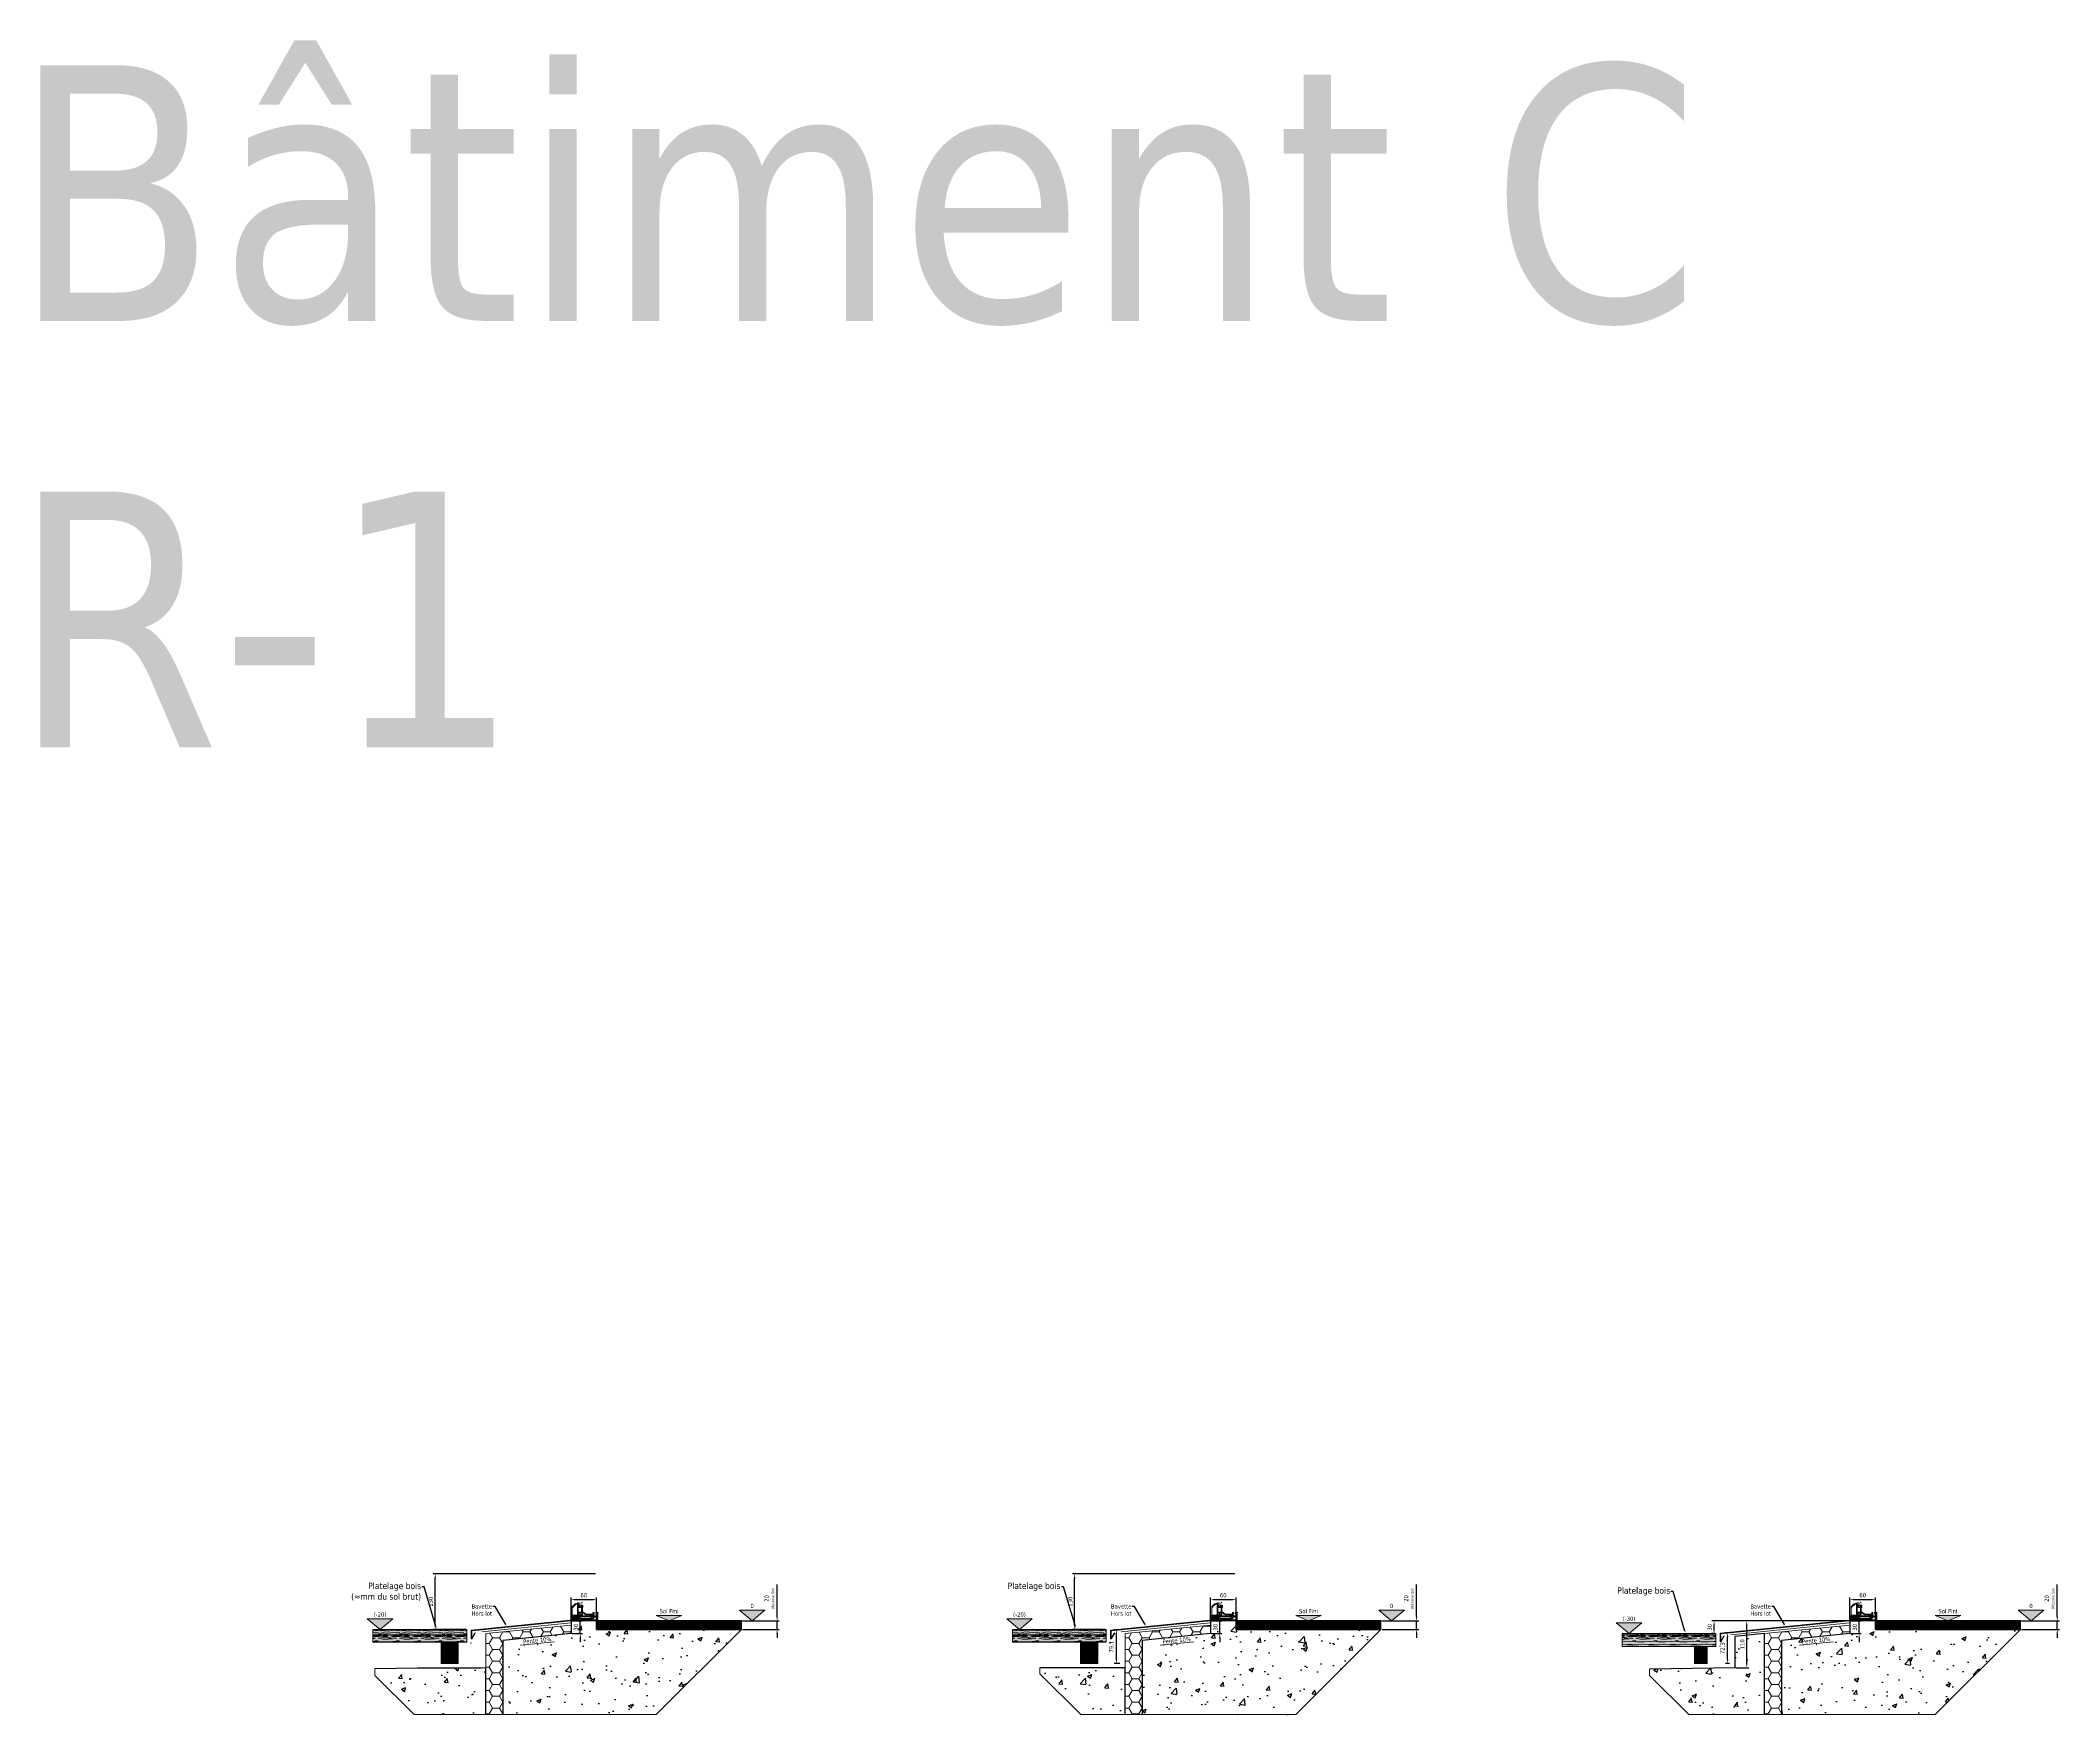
# Model space of a CAD drawing. Header units: millimetres. Extents: x -20000 to 230000, y -17405 to 24510.
# Drawn here: x 40755 to 45492, y -14106 to -10178 of the extents above; entities that cross this region are included whole.
import ezdxf
from ezdxf import colors
from ezdxf.entities.mleader import LeaderData, LeaderLine
from ezdxf.enums import TextEntityAlignment as Align
from ezdxf.math import Vec2, Vec3

# ---------------------------------------------------------------- set-up
doc = ezdxf.new("R2010")
doc.units = ezdxf.units.MM
doc.header["$PDMODE"] = 35
doc.header["$PDSIZE"] = 0.5
doc.linetypes.add('AXES', pattern=[50.8, 31.75, -6.35, 6.35, -6.35])
doc.layers.get('0').update_dxf_attribs({"lineweight": 13})
doc.layers.get('Defpoints').update_dxf_attribs({"true_color": 0xc2a584})
doc.layers.add('0 - Invisible', color=43, linetype='Continuous', lineweight=0, plot=False)
for name, color, linetype, lineweight in [('1 - Aluminium', 150, 'Continuous', 13), ('1 - Axe', 1, 'AXES', 0), ('1 - BETON', 251, 'Continuous', 25), ('1 - Bois', 44, 'Continuous', 13), ('1 - Béton', 251, 'Continuous', 25), ('1 - Cotation', 32, 'Continuous', 13), ('1 - Isolant', 132, 'Continuous', 13), ('1 - Joint', 7, 'Continuous', 13), ('1 - Platre', 252, 'Continuous', 13), ('1 - PVC', 7, 'Continuous', 13), ('1 - Silicone', 40, 'Continuous', 13), ('1 - Texte', 7, 'Continuous', 13), ('Texte', 7, 'Continuous', 13)]:
    doc.layers.add(name, color=color, linetype=linetype, lineweight=lineweight)
doc.layers.add('1 - Cache', color=7, linetype='Continuous', lineweight=0, true_color=0xffffff)
doc.styles.add('Texte Poralu', font='tahomabd.ttf')
doc.dimstyles.new('30 - 1000', dxfattribs={"dimtxt": 10, "dimasz": 10, "dimexe": 5, "dimexo": 2.5, "dimgap": 5, "dimtad": 1, "dimdec": 1, "dimtxsty": 'Texte Poralu', "dimcen": 5, "dimazin": 0, "dimtfac": 1, "dimtdec": 1, "dimtmove": 0, "dimatfit": 3, "dimfxl": 1, "dimarcsym": 0})
pattern_1 = [(50, (-70, 210), (107.589, -9.413), [11.25, -123.75]), (355, (-70, 210), (-20.813, 112.829), [9, -99]), (100.451, (-61.03, 209.22), (86.776, 103.416), [9.561, -105.171]), (46.184, (-70, 240), (160.086, -24.828), [16.875, -185.625]), (96.636, (-56.66, 237.93), (140.2, 146.118), [14.34, -157.757]), (351.184, (-70, 240), (140.2, 146.12), [13.5, -148.5]), (21, (-55, 232.5), (89.536, -60.393), [11.25, -123.75]), (326, (-55, 232.5), (36.497, 108.773), [9, -99]), (71.451, (-47.54, 227.47), (126.033, 48.38), [9.561, -105.171]), (37.5, (-70, 210), (1.824, 49.934), [0, -97.8, 0, -100.5, 0, -99.375]), (7.5, (-70, 210), (39.4604, 59.1618), [0, -57.3, 0, -95.55, 0, -37.875]), (327.5, (-103.45, 210), (80.0734, -3.3832), [0, -37.5, 0, -117, 0, -155.25]), (317.5, (-118.45, 210), (87.478, 15.016), [0, -48.75, 0, -77.7, 0, -110.25])]
pattern_2 = [(0, (-58386.872, -20470.005), (23.8125, 13.7481532), [15.875, -31.75]), (120, (-58386.872, -20470.005), (-23.8125, 13.7481533), [15.875, -31.75]), (60, (-58386.872, -20470.005), (5e-08, 27.4963065), [-31.75, 15.875])]

# ---------------------------------------------------------------- blocks, each defined once
blk = doc.blocks.new('*U407')
at = {"layer": '1 - Béton'}
h = blk.add_hatch(dxfattribs=at)
h.set_pattern_fill('ANSI31', color=256, scale=0.5, angle=135, style=0)
h.set_pattern_definition([(180, (-47444.835, -3815.1685), (-3e-16, -1.5875), [])])
h.paths.add_polyline_path([(0, 20), (340, 20), (340, 0), (0, 0)])
at = {"layer": '0 - Invisible'}
blk.add_lwpolyline([(0, 20), (340, 20), (340, 0), (0, 0), (0, 20)], dxfattribs=at)
at = {"layer": '1 - Béton'}
blk.add_lwpolyline([(340, 20), (0, 20), (0, 0), (340, 0)], dxfattribs=at)
blk = doc.blocks.new('*U199')
blk.add_hatch(color=256).paths.add_polyline_path([(25, 0), (55, 25), (-5, 25)])
blk.add_line((0, 0), (50, 0))
blk.add_lwpolyline([(25, 0), (55, 25), (-5, 25), (25, 0)])
at = {"style": 'Texte Poralu'}
blk.add_attdef('HAUTEUR', text='', height=10, dxfattribs=at).set_placement((25, 35), align=Align.MIDDLE_CENTER)
blk = doc.blocks.new('*U200')
blk.add_hatch(color=256).paths.add_polyline_path([(0, 0), (30, 12.5), (-30, 12.5)])
blk.add_lwpolyline([(0, 0), (30, 12.5), (-30, 12.5), (0, 0)])
at = {"layer": 'Texte', "insert": (0, 17.5), "char_height": 10, "attachment_point": 8, "style": 'Texte Poralu'}
blk.add_mtext('Sol Fini', dxfattribs=at)
blk = doc.blocks.new('*D390')
at = {"color": 0, "lineweight": -2, "transparency": 16777216}
for p, q in [((43983.5, -13876.3), (43983.5, -13801.1)), ((43902.5, -13886.3), (43988.5, -13886.3)), ((43902.5, -13906.3), (43988.5, -13906.3)), ((43983.5, -13906.3), (43983.5, -13886.3)), ((43983.5, -13916.3), (43983.5, -13926.3))]:
    blk.add_line(p, q, dxfattribs=at)
at = {"color": 0, "transparency": 16777216}
for points in [[(43981.8, -13876.3), (43985.2, -13876.3), (43983.5, -13886.3)], [(43981.8, -13916.3), (43985.2, -13916.3), (43983.5, -13906.3)]]:
    blk.add_solid(points, dxfattribs=at)
at = {"layer": 'Defpoints', "color": 0, "transparency": 16777216}
for p in [(43900, -13886.3), (43900, -13906.3), (43983.5, -13886.3)]:
    blk.add_point(p, dxfattribs=at)
at = {"color": 0, "transparency": 16777216, "insert": (43965.8, -13833.7), "char_height": 10, "attachment_point": 5, "rotation": 90, "style": 'Texte Poralu'}
blk.add_mtext('20 \\P{\\H0.6x;(Réserve Sol)}', dxfattribs=at)
blk = doc.blocks.new('*D391')
at = {"layer": '1 - Cotation', "color": 0, "lineweight": -2, "transparency": 16777216}
for p, q in [((43500, -13883.8), (43500, -13831.5)), ((43510, -13836.5), (43550, -13836.5)), ((43560, -13883.8), (43560, -13831.5))]:
    blk.add_line(p, q, dxfattribs=at)
at = {"layer": '1 - Cotation', "color": 0, "transparency": 16777216}
for points in [[(43510, -13834.9), (43510, -13838.2), (43500, -13836.5)], [(43550, -13834.9), (43550, -13838.2), (43560, -13836.5)]]:
    blk.add_solid(points, dxfattribs=at)
at = {"layer": 'Defpoints', "color": 0, "transparency": 16777216}
for p in [(43560, -13836.5), (43500, -13886.3), (43560, -13886.3)]:
    blk.add_point(p, dxfattribs=at)
at = {"layer": '1 - Cotation', "color": 0, "transparency": 16777216, "insert": (43530, -13826.3), "char_height": 10, "attachment_point": 5, "style": 'Texte Poralu'}
blk.add_mtext('60', dxfattribs=at)
blk = doc.blocks.new('*D392')
at = {"layer": '1 - Cotation', "color": 0, "lineweight": -2, "transparency": 16777216}
for p, q in [((43521.8, -13876.3), (43521.8, -13866.3)), ((43502.5, -13886.3), (43526.8, -13886.3)), ((43502.5, -13916.3), (43526.8, -13916.3)), ((43521.8, -13916.3), (43521.8, -13886.3)), ((43521.8, -13926.3), (43521.8, -13936.3))]:
    blk.add_line(p, q, dxfattribs=at)
at = {"layer": '1 - Cotation', "color": 0, "transparency": 16777216}
for points in [[(43520.2, -13876.3), (43523.5, -13876.3), (43521.8, -13886.3)], [(43520.2, -13926.3), (43523.5, -13926.3), (43521.8, -13916.3)]]:
    blk.add_solid(points, dxfattribs=at)
at = {"layer": 'Defpoints', "color": 0, "transparency": 16777216}
for p in [(43500, -13886.3), (43500, -13916.3), (43521.8, -13886.3)]:
    blk.add_point(p, dxfattribs=at)
at = {"layer": '1 - Cotation', "color": 0, "transparency": 16777216, "insert": (43511.6, -13901.3), "char_height": 10, "attachment_point": 5, "rotation": 90, "style": 'Texte Poralu'}
blk.add_mtext('30', dxfattribs=at)
blk = doc.blocks.new('*U435')
at = {"layer": '1 - PVC'}
h = blk.add_hatch(dxfattribs=at)
h.set_pattern_fill('ANSI31', color=256, scale=0.5)
h.set_pattern_definition([(45, (-14881.6663, -22134.2231), (-1.122532015, 1.122532015), [])])
edge = h.paths.add_edge_path()
edge.add_line((0, 0), (0, 19))
edge.add_arc((-1, 19), 1, 0, 90)
edge.add_line((-1, 20), (-4.5, 20))
edge.add_arc((-4.5, 19.5), 0.5, 90, 180)
edge.add_line((-5, 19.5), (-5, 17.3))
edge.add_line((-5, 17.3), (-2.7, 17.3))
edge.add_line((-2.7, 17.3), (-2.7, 13))
edge.add_arc((-3.7, 13), 1, -90, 0, ccw=False)
edge.add_line((-3.7, 12), (-8.3, 12))
edge.add_arc((-8.3, 13.5), 1.5, 195.7911, 270, ccw=False)
edge.add_arc((-8.6, 13.4), 1.2, 155, 195.7911, ccw=False)
edge.add_line((-9.7, 13.9), (-9.5, 14.4))
edge.add_arc((-14, 16.5), 5, 335, 360)
edge.add_line((-9, 16.5), (-9, 20))
edge.add_line((-9, 20), (-11.5, 20))
edge.add_line((-11.5, 20), (-11.2, 16.9))
edge.add_arc((-13.7, 16.6), 2.5, -17.3217, 5, ccw=False)
edge.add_line((-11.3, 15.9), (-18, 15.9))
edge.add_arc((-18, 15.4), 0.5, 90, 180)
edge.add_line((-18.5, 15.4), (-18.5, 14.9))
edge.add_arc((-17.5, 14.9), 1, 180, 240)
edge.add_line((-18, 14.1), (-16.3, 13.1))
edge.add_arc((-16, 13.5), 0.5, 240, 360)
edge.add_line((-15.5, 13.5), (-15.5, 14.3))
edge.add_line((-15.5, 14.3), (-12, 14.3))
edge.add_arc((-8.6, 13.4), 3.5, 165.4102, 195.7911)
edge.add_arc((-8.3, 13.5), 3.8, 195.7911, 203.2496)
edge.add_line((-11.8, 12), (-15, 12))
edge.add_line((-15, 12), (-16.2, 12))
edge.add_line((-16.2, 12), (-20.7, 12))
edge.add_line((-20.7, 12), (-20.7, 12.5))
edge.add_line((-20.7, 12.5), (-22.6, 12))
edge.add_line((-22.6, 12), (-24.4, 12))
edge.add_line((-24.4, 12), (-53, 12))
edge.add_line((-53, 12), (-58.6, 12))
edge.add_arc((-58.6, 10.6), 1.35, 90, 180)
edge.add_arc((-58.7, 10.6), 1.35, 180, 270)
edge.add_line((-58.6, 9.3), (-55.3, 9.3))
edge.add_line((-55.3, 9.3), (-55, 9.6))
edge.add_line((-55, 9.6), (-54.7, 9.3))
edge.add_line((-54.7, 9.3), (-53, 9.3))
edge.add_arc((-53, 6.3), 3, 0, 90, ccw=False)
edge.add_line((-50, 6.3), (-50, 0))
edge.add_line((-50, 0), (-38.8, 0))
edge.add_line((-38.8, 0), (-38.8, 3))
edge.add_line((-38.8, 3), (-15.8, 3))
edge.add_line((-15.8, 3), (-15.8, 0))
edge.add_line((-15.8, 0), (0, 0))
edge = h.paths.add_edge_path(flags=16)
edge.add_arc((-38.8, 3), 2.3, 90, 180)
edge.add_line((-41.1, 3), (-41.1, 2.3))
edge.add_line((-41.1, 2.3), (-46.9, 2.3))
edge.add_line((-46.9, 2.3), (-39.9, 9.3))
edge.add_line((-39.9, 9.3), (-15.8, 9.3))
edge.add_line((-15.8, 9.3), (-15.8, 5.3))
edge.add_line((-15.8, 5.3), (-38.8, 5.3))
edge = h.paths.add_edge_path(flags=16)
edge.add_line((-12.5, 8.8), (-12, 9.3))
edge.add_line((-12, 9.3), (-8.8, 9.3))
edge.add_line((-8.8, 9.3), (-11.5, 6.6))
edge.add_line((-11.5, 6.6), (-11.9, 6.7))
edge.add_arc((-12, 6.5), 0.2, 75, 195)
edge.add_line((-12.2, 6.5), (-12.1, 6))
edge.add_line((-12.1, 6), (-13.8, 4.3))
edge.add_arc((-15.8, 3), 2.3, 33.0252, 64.2285)
edge.add_line((-14.8, 5.1), (-14.8, 6.5))
edge.add_line((-14.8, 6.5), (-14.3, 7))
edge.add_arc((-14.4, 7.2), 0.2, 315, 435)
edge.add_line((-14.4, 7.4), (-14.8, 7.5))
edge.add_line((-14.8, 7.5), (-14.8, 9.3))
edge.add_line((-14.8, 9.3), (-12.9, 9.3))
edge.add_line((-12.9, 9.3), (-12.8, 8.9))
edge.add_arc((-12.6, 9), 0.2, 195, 315)
edge = h.paths.add_edge_path(flags=16)
edge.add_line((-45, 8.8), (-44.5, 9.3))
edge.add_line((-44.5, 9.3), (-41.3, 9.3))
edge.add_line((-41.3, 9.3), (-44, 6.6))
edge.add_line((-44, 6.6), (-44.4, 6.7))
edge.add_arc((-44.5, 6.5), 0.2, 75, 195)
edge.add_line((-44.7, 6.5), (-44.5, 6))
edge.add_line((-44.5, 6), (-47.3, 3.3))
edge.add_line((-47.3, 3.3), (-47.3, 6.3))
edge.add_arc((-53, 6.3), 5.7, 360, 361.9033)
edge.add_line((-47.3, 6.5), (-46.8, 7))
edge.add_arc((-46.9, 7.2), 0.2, 315, 435)
edge.add_line((-46.8, 7.4), (-47.4, 7.5))
edge.add_arc((-53, 6.3), 5.7, 12.4047, 31.7569)
edge.add_line((-48.2, 9.3), (-45.4, 9.3))
edge.add_line((-45.4, 9.3), (-45.3, 8.9))
edge.add_arc((-45.1, 9), 0.2, 195, 315)
h.paths.add_polyline_path([(-13.5, 2.3), (-13.5, 3.2), (-7.4, 9.3), (-2.7, 9.3), (-2.7, 2.3)], flags=16)
at = {"layer": '0 - Invisible'}
for p in [(-58.6, 10.6), (-14, 15.3), (0, 20)]:
    blk.add_point(p, dxfattribs=at)
at = {"layer": '1 - PVC'}
blk.add_lwpolyline([(0, 0), (0, 19, 0.414214), (-1, 20), (-4.5, 20, 0.414214), (-5, 19.5), (-5, 17.3), (-2.7, 17.3), (-2.7, 13, -0.414214), (-3.7, 12), (-8.3, 12, -0.335609), (-9.8, 13.1, -0.179888), (-9.7, 13.9), (-9.5, 14.4, 0.109518), (-9, 16.5), (-9, 20), (-11.5, 20), (-11.2, 16.9, -0.097706), (-11.3, 15.9), (-18, 15.9, 0.414214), (-18.5, 15.4), (-18.5, 14.9, 0.267949), (-18, 14.1), (-16.3, 13.1, 0.57735), (-15.5, 13.5), (-15.5, 14.3), (-12, 14.3, 0.133344), (-12, 12.5, 0.032555), (-11.8, 12), (-15, 12), (-16.2, 12), (-20.7, 12), (-20.7, 12.5), (-22.6, 12), (-24.4, 12), (-53, 12), (-58.6, 12, 0.414214), (-60, 10.6, 0.414214), (-58.6, 9.3), (-55.3, 9.3), (-55, 9.6), (-54.7, 9.3), (-53, 9.3, -0.414214), (-50, 6.3), (-50, 0), (-38.8, 0), (-38.8, 3), (-15.8, 3), (-15.8, 0), (0, 0)], format="xyb", dxfattribs=at)
for points in [[(-45, 8.8), (-44.5, 9.3), (-41.3, 9.3), (-44, 6.6), (-44.4, 6.7, 0.57735), (-44.7, 6.5), (-44.5, 6), (-47.3, 3.3), (-47.3, 6.3, 0.008305), (-47.3, 6.5), (-46.8, 7, 0.57735), (-46.8, 7.4), (-47.4, 7.5, 0.084641), (-48.2, 9.3), (-45.4, 9.3), (-45.3, 8.9, 0.57735)], [(-38.8, 5.3, 0.414214), (-41.1, 3), (-41.1, 2.3), (-46.9, 2.3), (-39.9, 9.3), (-15.8, 9.3), (-15.8, 5.3)], [(-12.5, 8.8), (-12, 9.3), (-8.8, 9.3), (-11.5, 6.6), (-11.9, 6.7, 0.57735), (-12.2, 6.5), (-12.1, 6), (-13.8, 4.3, 0.136998), (-14.8, 5.1), (-14.8, 6.5), (-14.3, 7, 0.57735), (-14.4, 7.4), (-14.8, 7.5), (-14.8, 9.3), (-12.9, 9.3), (-12.8, 8.9, 0.57735)]]:
    blk.add_lwpolyline(points, format="xyb", close=True, dxfattribs=at)
blk.add_lwpolyline([(-13.5, 2.3), (-13.5, 3.2), (-7.4, 9.3), (-2.7, 9.3), (-2.7, 2.3)], close=True, dxfattribs=at)
blk = doc.blocks.new('*U436')
at = {"layer": '1 - Aluminium'}
h = blk.add_hatch(dxfattribs=at)
h.set_pattern_fill('ANSI32', color=256, scale=0.5, angle=90)
edge = h.paths.add_edge_path()
edge.add_arc((32.8, 13.4), 8.15, 211.7364, 270, ccw=False)
edge.add_arc((25.4, 8.9), 0.5, 31.7364, 90)
edge.add_line((25.4, 9.4), (13.6, 9.4))
edge.add_arc((13.6, 8.6), 0.75, 90, 240)
edge.add_line((13.2, 8), (14.7, 7.1))
edge.add_arc((14.8, 7.3), 0.2, 240, 360)
edge.add_line((15, 7.3), (15, 8.2))
edge.add_line((15, 8.2), (20.4, 8.2))
edge.add_arc((20.4, 7.7), 0.5, 0, 90, ccw=False)
edge.add_line((20.9, 7.7), (20.9, 4.7))
edge.add_arc((20.4, 4.7), 0.5, 274.5, 360, ccw=False)
edge.add_line((20.4, 4.2), (-0.2, 2.6))
edge.add_arc((0, 0), 2.6, 94.5, 270)
edge.add_line((0, -2.6), (0.2, -2.6))
edge.add_arc((0.2, -6.4), 3.8, 51.6367, 90, ccw=False)
edge.add_arc((2.9, -2.9), 0.6, 231.6367, 411.6367)
edge.add_arc((0.2, -6.4), 5, 51.6367, 90)
edge.add_line((0.2, -1.4), (0, -1.4))
edge.add_arc((0, 0), 1.4, 94.5, 270, ccw=False)
edge.add_line((-0.1, 1.4), (17.7, 2.8))
edge.add_line((17.7, 2.8), (17.7, 2))
edge.add_arc((18.3, 2), 0.6, 180, 360)
edge.add_line((18.9, 2), (18.9, 2.9))
edge.add_line((18.9, 2.9), (21, 3.1))
edge.add_arc((20.9, 4.5), 1.5, 274.5, 360)
edge.add_line((22.4, 4.5), (22.4, 7.2))
edge.add_arc((23.1, 7.2), 0.7, 90, 180, ccw=False)
edge.add_line((23.1, 7.9), (24.6, 7.9))
edge.add_arc((24.6, 7.1), 0.7, 37.1472, 90, ccw=False)
edge.add_arc((32.8, 13.4), 9.65, 217.1472, 261.9582)
edge.add_line((31.5, 3.8), (31.5, 2))
edge.add_arc((32.1, 2), 0.6, 180, 360)
edge.add_line((32.6, 2), (32.6, 4.1))
edge.add_line((32.6, 4.1), (34.9, 4.1))
edge.add_line((34.9, 4.1), (34.9, 4.2))
edge.add_line((34.9, 4.2), (35, 4.2))
edge.add_line((35, 4.2), (35, 4.1))
edge.add_line((35, 4.1), (36, 4.1))
edge.add_line((36, 4.1), (36, 4.2))
edge.add_line((36, 4.2), (36.2, 4.2))
edge.add_line((36.2, 4.2), (36.2, 4.1))
edge.add_line((36.2, 4.1), (38.4, 4.1))
edge.add_line((38.4, 4.1), (38.4, 1.7))
edge.add_arc((38.7, 1.7), 0.3, 180, 270)
edge.add_line((38.7, 1.4), (44.6, 1.4))
edge.add_arc((44.6, 2), 0.6, 270, 450)
edge.add_line((44.6, 2.6), (39.6, 2.6))
edge.add_line((39.6, 2.6), (39.6, 4.2))
edge.add_arc((41.1, 4.2), 1.5, 157.1146, 180, ccw=False)
edge.add_arc((39.5, 5), 0.3, 337.1146, 450)
edge.add_line((39.5, 5.2), (32.8, 5.2))
at = {"layer": '1 - Cache'}
h = blk.add_hatch(color=256, dxfattribs=at)
h.dxf.hatch_style = 1
edge = h.paths.add_edge_path()
edge.add_arc((32.8, 13.4), 8.15, 211.7364, 270, ccw=False)
edge.add_arc((25.4, 8.9), 0.5, 31.7364, 90)
edge.add_line((25.4, 9.4), (13.6, 9.4))
edge.add_arc((13.6, 8.6), 0.75, 90, 240)
edge.add_line((13.2, 8), (14.7, 7.1))
edge.add_arc((14.8, 7.3), 0.2, 240, 360)
edge.add_line((15, 7.3), (15, 8.2))
edge.add_line((15, 8.2), (20.4, 8.2))
edge.add_arc((20.4, 7.7), 0.5, 0, 90, ccw=False)
edge.add_line((20.9, 7.7), (20.9, 4.7))
edge.add_arc((20.4, 4.7), 0.5, 274.5, 360, ccw=False)
edge.add_line((20.4, 4.2), (-0.2, 2.6))
edge.add_arc((0, 0), 2.6, 94.5, 270)
edge.add_line((0, -2.6), (0.2, -2.6))
edge.add_arc((0.2, -6.4), 3.8, 51.6367, 90, ccw=False)
edge.add_arc((2.9, -2.9), 0.6, 231.6367, 411.6367)
edge.add_arc((0.2, -6.4), 5, 51.6367, 90)
edge.add_line((0.2, -1.4), (0, -1.4))
edge.add_arc((0, 0), 1.4, 94.5, 270, ccw=False)
edge.add_line((-0.1, 1.4), (17.7, 2.8))
edge.add_line((17.7, 2.8), (17.7, 2))
edge.add_arc((18.3, 2), 0.6, 180, 360)
edge.add_line((18.9, 2), (18.9, 2.9))
edge.add_line((18.9, 2.9), (21, 3.1))
edge.add_arc((20.9, 4.5), 1.5, 274.5, 360)
edge.add_line((22.4, 4.5), (22.4, 7.2))
edge.add_arc((23.1, 7.2), 0.7, 90, 180, ccw=False)
edge.add_line((23.1, 7.9), (24.6, 7.9))
edge.add_arc((24.6, 7.1), 0.7, 37.1472, 90, ccw=False)
edge.add_arc((32.8, 13.4), 9.65, 217.1472, 261.9582)
edge.add_line((31.5, 3.8), (31.5, 2))
edge.add_arc((32.1, 2), 0.6, 180, 360)
edge.add_line((32.6, 2), (32.6, 4.1))
edge.add_line((32.6, 4.1), (34.9, 4.1))
edge.add_line((34.9, 4.1), (34.9, 4.2))
edge.add_line((34.9, 4.2), (35, 4.2))
edge.add_line((35, 4.2), (35, 4.1))
edge.add_line((35, 4.1), (36, 4.1))
edge.add_line((36, 4.1), (36, 4.2))
edge.add_line((36, 4.2), (36.2, 4.2))
edge.add_line((36.2, 4.2), (36.2, 4.1))
edge.add_line((36.2, 4.1), (38.4, 4.1))
edge.add_line((38.4, 4.1), (38.4, 1.7))
edge.add_arc((38.7, 1.7), 0.3, 180, 270)
edge.add_line((38.7, 1.4), (44.6, 1.4))
edge.add_arc((44.6, 2), 0.6, 270, 450)
edge.add_line((44.6, 2.6), (39.6, 2.6))
edge.add_line((39.6, 2.6), (39.6, 4.2))
edge.add_arc((41.1, 4.2), 1.5, 157.1146, 180, ccw=False)
edge.add_arc((39.5, 5), 0.3, 337.1146, 450)
edge.add_line((39.5, 5.2), (32.8, 5.2))
at = {"layer": '0 - Invisible'}
blk.add_point((0, 0), dxfattribs=at)
at = {"layer": '1 - Aluminium'}
blk.add_lwpolyline([(32.8, 5.2, -0.259845), (25.9, 9.1, 0.259845), (25.4, 9.4), (13.6, 9.4, 0.767327), (13.2, 8), (14.7, 7.1, 0.57735), (15, 7.3), (15, 8.2), (20.4, 8.2, -0.414214), (20.9, 7.7), (20.9, 4.7, -0.391392), (20.4, 4.2), (-0.2, 2.6, 0.961481), (0, -2.6), (0.2, -2.6, -0.168973), (2.5, -3.4, 1), (3.3, -2.5, 0.168973), (0.2, -1.4), (0, -1.4, -0.961481), (-0.1, 1.4), (17.7, 2.8), (17.7, 2, 1), (18.9, 2), (18.9, 2.9), (21, 3.1, 0.391392), (22.4, 4.5), (22.4, 7.2, -0.414214), (23.1, 7.9), (24.6, 7.9, -0.234791), (25.1, 7.6, 0.198055), (31.5, 3.8), (31.5, 2, 1), (32.6, 2), (32.6, 4.1), (34.9, 4.1), (34.9, 4.2), (35, 4.2), (35, 4.1), (36, 4.1), (36, 4.2), (36.2, 4.2), (36.2, 4.1), (38.4, 4.1), (38.4, 1.7, 0.414214), (38.7, 1.4), (44.6, 1.4, 1), (44.6, 2.6), (39.6, 2.6), (39.6, 4.2, -0.10019), (39.8, 4.8, 0.536675), (39.5, 5.2)], format="xyb", close=True, dxfattribs=at)
blk = doc.blocks.new('*U437')
at = {"layer": '1 - Joint'}
h = blk.add_hatch(dxfattribs=at)
h.set_pattern_fill('ANSI37', color=256, scale=0.25)
edge = h.paths.add_edge_path()
edge.add_arc((-0.2, -1.1), 0.5, 90, 159.1298, ccw=False)
edge.add_line((-0.2, -0.6), (0.2, -0.6))
edge.add_arc((0.2, -1.1), 0.5, 20.8702, 90, ccw=False)
edge.add_line((0.7, -0.9), (0.8, -1.3))
edge.add_arc((1.1, -1.2), 0.27, 200.8702, 380.8702)
edge.add_line((1.3, -1.1), (0.9, 0))
edge.add_line((0.9, 0), (1.3, 1.1))
edge.add_arc((1.1, 1.2), 0.27, 339.1298, 519.1298)
edge.add_line((0.8, 1.3), (0.7, 0.9))
edge.add_arc((0.2, 1.1), 0.5, 270, 339.1298, ccw=False)
edge.add_line((0.2, 0.6), (-0.2, 0.6))
edge.add_arc((-0.2, 1.1), 0.5, 200.8702, 270, ccw=False)
edge.add_line((-0.7, 0.9), (-0.8, 1.3))
edge.add_arc((-1.1, 1.2), 0.27, 20.8702, 200.8702)
edge.add_line((-1.3, 1.1), (-0.9, 0))
edge.add_line((-0.9, 0), (-1.3, -1.1))
edge.add_arc((-1.1, -1.2), 0.27, 159.1298, 339.1298)
edge.add_line((-0.8, -1.3), (-0.7, -0.9))
at = {"layer": '1 - Platre'}
h = blk.add_hatch(dxfattribs=at)
h.set_pattern_fill('ANSI31', color=256, scale=0.1, angle=45)
edge = h.paths.add_edge_path()
edge.add_line((-0.8, -1.4), (-0.8, -13.5))
edge.add_line((-0.8, -13.5), (0.8, -13.5))
edge.add_line((0.8, -13.5), (0.8, -1.4))
edge.add_arc((0, -1.4), 0.8, 0, 180)
at = {"layer": '1 - Joint'}
blk.add_lwpolyline([(-0.7, -0.9, -0.311129), (-0.2, -0.6), (0.2, -0.6, -0.311129), (0.7, -0.9), (0.8, -1.3, 1), (1.3, -1.1), (0.9, 0), (1.3, 1.1, 1), (0.8, 1.3), (0.7, 0.9, -0.311129), (0.2, 0.6), (-0.2, 0.6, -0.311129), (-0.7, 0.9), (-0.8, 1.3, 1), (-1.3, 1.1), (-0.9, 0), (-1.3, -1.1, 1), (-0.8, -1.3)], format="xyb", close=True, dxfattribs=at)
at = {"layer": '1 - Platre'}
blk.add_lwpolyline([(-0.8, -1.4), (-0.8, -13.5), (0.8, -13.5), (0.8, -1.4, 1)], format="xyb", close=True, dxfattribs=at)
blk = doc.blocks.new('*U438')
at = {"layer": '1 - Aluminium'}
h = blk.add_hatch(dxfattribs=at)
h.set_pattern_fill('ANSI32', color=256, scale=0.25, angle=90)
h.set_pattern_definition([(135, (46.231, -31.4115), (-1.6838, -1.6838), []), (135, (46.231, -30.289), (-1.6838, -1.6838), [])])
edge = h.paths.add_edge_path()
edge.add_arc((-2.9, -8), 16.8, 90.6522, 102.6043, ccw=False)
edge.add_arc((-3.1, 9.4), 0.6, 270.6522, 360)
edge.add_arc((-3.1, 9.4), 0.6, 0, 90.6522)
edge.add_arc((-2.9, -8), 18, 90.6522, 154.8314)
edge.add_arc((-18.6, -0.6), 0.6, 154.8314, 334.8314)
edge.add_arc((-2.9, -8), 16.8, 109.1483, 154.8314, ccw=False)
edge.add_arc((-8.3, 7.6), 0.3, 33, 109.1483, ccw=False)
edge.add_line((-8.1, 7.8), (-4.9, 2.8))
edge.add_arc((-4.7, 2.6), 0.3, -57, 123, ccw=False)
edge.add_line((-4.5, 2.3), (-4.2, 1.8))
edge.add_line((-4.2, 1.8), (-4.2, 0))
edge.add_arc((-3, 0), 1.2, 180, 270)
edge.add_line((-3, -1.2), (2, -1.2))
edge.add_arc((2, -0.9), 0.3, 270, 360)
edge.add_line((2.3, -0.9), (2.3, -0.7))
edge.add_arc((2, -0.7), 0.3, 360, 450)
edge.add_line((2, -0.4), (1.3, -0.4))
edge.add_line((1.3, -0.4), (1.3, 3.1))
edge.add_arc((1.6, 3.1), 0.3, 90, 180, ccw=False)
edge.add_line((1.6, 3.4), (4.1, 3.4))
edge.add_arc((4.1, 4.6), 1.2, 270, 271.4258)
edge.add_arc((4.1, 2.9), 0.528, 25.4922, 91.4258, ccw=False)
edge.add_line((4.6, 3.1), (4.6, -0.4))
edge.add_line((4.6, -0.4), (4.1, -0.4))
edge.add_arc((4.1, -0.7), 0.3, 90, 180)
edge.add_line((3.8, -0.7), (3.8, -0.9))
edge.add_arc((4.1, -0.9), 0.3, 180, 270)
edge.add_line((4.1, -1.2), (5.1, -1.2))
edge.add_arc((5.1, -0.9), 0.3, 270, 360)
edge.add_line((5.4, -0.9), (5.4, 3))
edge.add_arc((4.2, 3), 1.2, 0, 90)
edge.add_line((4.2, 4.2), (1.7, 4.2))
edge.add_arc((1.7, 3), 1.2, 90, 180)
edge.add_line((0.5, 3), (0.5, 0))
edge.add_line((0.5, 0), (-3, 0))
edge.add_line((-3, 0), (-3, 2.1))
edge.add_arc((-3.1, 2.7), 0.6, 282.388, 450)
edge.add_line((-3.1, 3.3), (-3.7, 3.3))
edge.add_line((-3.7, 3.3), (-6.8, 7.9))
edge.add_arc((-6.5, 8.1), 0.3, 102.6043, 213, ccw=False)
at = {"layer": '1 - Cache'}
h = blk.add_hatch(color=256, dxfattribs=at)
h.dxf.hatch_style = 1
edge = h.paths.add_edge_path()
edge.add_arc((-2.9, -8), 16.8, 90.6522, 102.6043, ccw=False)
edge.add_arc((-3.1, 9.4), 0.6, 270.6522, 360)
edge.add_arc((-3.1, 9.4), 0.6, 0, 90.6522)
edge.add_arc((-2.9, -8), 18, 90.6522, 154.8314)
edge.add_arc((-18.6, -0.6), 0.6, 154.8314, 334.8314)
edge.add_arc((-2.9, -8), 16.8, 109.1483, 154.8314, ccw=False)
edge.add_arc((-8.3, 7.6), 0.3, 33, 109.1483, ccw=False)
edge.add_line((-8.1, 7.8), (-4.9, 2.8))
edge.add_arc((-4.7, 2.6), 0.3, -57, 123, ccw=False)
edge.add_line((-4.5, 2.3), (-4.2, 1.8))
edge.add_line((-4.2, 1.8), (-4.2, 0))
edge.add_arc((-3, 0), 1.2, 180, 270)
edge.add_line((-3, -1.2), (2, -1.2))
edge.add_arc((2, -0.9), 0.3, 270, 360)
edge.add_line((2.3, -0.9), (2.3, -0.7))
edge.add_arc((2, -0.7), 0.3, 360, 450)
edge.add_line((2, -0.4), (1.3, -0.4))
edge.add_line((1.3, -0.4), (1.3, 3.1))
edge.add_arc((1.6, 3.1), 0.3, 90, 180, ccw=False)
edge.add_line((1.6, 3.4), (4.1, 3.4))
edge.add_arc((4.1, 4.6), 1.2, 270, 271.4258)
edge.add_arc((4.1, 2.9), 0.528, 25.4922, 91.4258, ccw=False)
edge.add_line((4.6, 3.1), (4.6, -0.4))
edge.add_line((4.6, -0.4), (4.1, -0.4))
edge.add_arc((4.1, -0.7), 0.3, 90, 180)
edge.add_line((3.8, -0.7), (3.8, -0.9))
edge.add_arc((4.1, -0.9), 0.3, 180, 270)
edge.add_line((4.1, -1.2), (5.1, -1.2))
edge.add_arc((5.1, -0.9), 0.3, 270, 360)
edge.add_line((5.4, -0.9), (5.4, 3))
edge.add_arc((4.2, 3), 1.2, 0, 90)
edge.add_line((4.2, 4.2), (1.7, 4.2))
edge.add_arc((1.7, 3), 1.2, 90, 180)
edge.add_line((0.5, 3), (0.5, 0))
edge.add_line((0.5, 0), (-3, 0))
edge.add_line((-3, 0), (-3, 2.1))
edge.add_arc((-3.1, 2.7), 0.6, 282.388, 450)
edge.add_line((-3.1, 3.3), (-3.7, 3.3))
edge.add_line((-3.7, 3.3), (-6.8, 7.9))
edge.add_arc((-6.5, 8.1), 0.3, 102.6043, 213, ccw=False)
at = {"layer": '0 - Invisible'}
blk.add_point((3.1, 1.4), dxfattribs=at)
at = {"layer": '1 - Aluminium'}
blk.add_lwpolyline([(-6.6, 8.4, -0.052198), (-3.1, 8.8, 0.410884), (-2.5, 9.4, 0.417551), (-3.1, 10, 0.287592), (-19.2, -0.3, 1), (-18.1, -0.9, -0.202013), (-8.4, 7.9, -0.345051), (-8.1, 7.8), (-4.9, 2.8, -1), (-4.5, 2.3), (-4.2, 1.8), (-4.2, 0, 0.414214), (-3, -1.2), (2, -1.2, 0.414214), (2.3, -0.9), (2.3, -0.7, 0.414214), (2, -0.4), (1.3, -0.4), (1.3, 3.1, -0.414214), (1.6, 3.4), (4.1, 3.4, 0.006221), (4.1, 3.4, -0.295898), (4.6, 3.1), (4.6, -0.4), (4.1, -0.4, 0.414214), (3.8, -0.7), (3.8, -0.9, 0.414214), (4.1, -1.2), (5.1, -1.2, 0.414214), (5.4, -0.9), (5.4, 3, 0.414214), (4.2, 4.2), (1.7, 4.2, 0.414214), (0.5, 3), (0.5, 0), (-3, 0), (-3, 2.1, 0.897343), (-3.1, 3.3), (-3.7, 3.3), (-6.8, 7.9, -0.522763)], format="xyb", close=True, dxfattribs=at)
at = {"layer": '1 - Axe', "ltscale": 0.25}
blk.add_line((-6.8, 0.5), (4, 11.3), dxfattribs=at)
blk = doc.blocks.new('*U351')
at = {"layer": '1 - Silicone'}
h = blk.add_hatch(dxfattribs=at)
h.set_pattern_fill('ANSI37', color=256, scale=0.5)
h.set_pattern_definition([(45, (-60, 0), (-1.122532, 1.122532), []), (135, (-60, 0), (-1.122532, -1.122532), [])])
h.paths.add_polyline_path([(13, 6.3, 0.414214), (10, 9.3), (8.3, 9.3), (8, 9.6), (7.7, 9.3), (4.3, 9.3), (4.5, 9.2, -0.168973), (7.6, 8.2, -1), (6.9, 7.2, 0.168973), (4.5, 8.1), (4.3, 8.1, -0.402758), (1.8, 10.5), (1.8, 0), (13, 0)])
for p, q in [((3, 35.1), (3, 11)), ((15.5, 40), (15.5, 12)), ((17, 40), (17, 12))]:
    blk.add_line(p, q)
at = {"layer": '0 - Invisible'}
for points in [[(1.8, 0), (13, 0)], [(4.5, 9.2), (4.3, 9.3)]]:
    blk.add_lwpolyline(points, dxfattribs=at)
at = {"layer": '1 - Silicone'}
blk.add_lwpolyline([(1.8, 10.5), (1.8, 0)], dxfattribs=at)
for name, p in [('*U436', (4.3, 10.7)), ('*U435', (63, 0)), ('*U438', (22.7, 32.5)), ('*U437', (25.8, 33.9))]:
    blk.add_blockref(name, p)
blk = doc.blocks.new('*U357')
blk.add_hatch(color=256).paths.add_polyline_path([(16.5625, 0), (46.5625, 25), (-13.4375, 25)])
blk.add_line((0, 0), (41.5625, 0))
blk.add_lwpolyline([(16.5625, 0), (46.5625, 25), (-13.4375, 25), (16.5625, 0)])
at = {"style": 'Texte Poralu'}
blk.add_attdef('HAUTEUR', text='', height=10, dxfattribs=at).set_placement((16.5625, 35), align=Align.MIDDLE_CENTER)
blk = doc.blocks.new('*U354')
at = {"layer": '1 - Aluminium'}
h = blk.add_hatch(dxfattribs=at)
h.set_pattern_fill('ANSI32', color=256, scale=0.5, angle=90, style=0)
h.set_pattern_definition([(135, (-109.4805, -34.448), (-3.3676, -3.3676), []), (135, (-109.4805, -32.203), (-3.3676, -3.3676), [])])
edge = h.paths.add_edge_path()
edge.add_line((-1.5, 6.5), (-1.5, 6.4))
edge.add_line((-1.5, 6.4), (-233.1, -16.8))
edge.add_arc((-233, -18.3), 1.5, 95.7106, 180)
edge.add_line((-234.5, -18.3), (-234.5, -35.4))
edge.add_arc((-233, -35.4), 1.5, 180, 330)
edge.add_line((-231.7, -36.2), (-224.5, -23.7))
edge.add_line((-224.5, -23.7), (-225.8, -22.9))
edge.add_line((-225.8, -22.9), (-233, -35.4))
edge.add_line((-233, -35.4), (-233, -18.3))
edge.add_line((-233, -18.3), (-1.4, 4.9))
edge.add_arc((-1.5, 6.4), 1.5, 275.7106, 360)
edge.add_line((0, 6.4), (0, 6.5))
edge.add_line((0, 6.5), (-1.5, 6.5))
at = {"layer": '0 - Invisible'}
blk.add_lwpolyline([(0, 0), (-209.5, -20.9)], dxfattribs=at)
blk.add_point((-234.5, -46.9), dxfattribs=at)
at = {"layer": '1 - Aluminium'}
blk.add_lwpolyline([(-1.5, 6.5), (-1.5, 6.4), (-233.1, -16.8, 0.385314), (-234.5, -18.3), (-234.5, -35.4, 0.767327), (-231.7, -36.2), (-224.5, -23.7), (-225.8, -22.9), (-233, -35.4), (-233, -18.3), (-1.4, 4.9, 0.385314), (0, 6.4), (0, 6.5)], format="xyb", close=True, dxfattribs=at)
blk = doc.blocks.new('*U400')
at = {"layer": '1 - Isolant'}
h = blk.add_hatch(dxfattribs=at)
h.set_pattern_fill('HONEY', color=256, scale=5, style=0)
h.set_pattern_definition(pattern_2)
h.paths.add_polyline_path([(-160, -220), (-200, -220), (-200, -29.9), (0, -9.9), (0, 0), (0, -30), (-160, -46)])
at = {"layer": '0 - Invisible'}
blk.add_line((-160, -220), (-200, -220), dxfattribs=at)
at = {"layer": '1 - Isolant'}
blk.add_lwpolyline([(-160, -220), (-160, -46), (0, -30), (0, 0), (0, 0), (0, -9.9), (-200, -29.9), (-200, -220)], dxfattribs=at)
blk = doc.blocks.new('*U356')
at = {"layer": '1 - Bois'}
h = blk.add_hatch(dxfattribs=at)
h.set_pattern_fill('355', color=256, scale=50, style=0, pattern_type=2)
h.set_pattern_definition([(349.6952, (-94.5, 28.5), (300.00005, -49.99974), [5.59, -553.4268]), (0, (-89, 27.5), (50, 50), [5.5, -44.5]), (18.435, (-83.5, 27.5), (100, 49.9999), [4.7434, -153.3704]), (172.875, (-79, 29), (350.00002, -49.99991), [4.031, -399.0818]), (174.8056, (-83, 29.5), (500.00003, -49.99976), [5.5227, -546.7454]), (194.036, (-88.5, 30), (-150, -49.9999), [6.1846, -199.9706]), (9.462, (-90.5, 28.5), (250.00004, 49.9999), [3.0414, -301.097]), (353.66, (-87.5, 29), (-399.99997, 50.00008), [4.5277, -448.2416]), (185.7106, (-83, 28.5), (-449.99997, -50.00007), [5.025, -497.469]), (168.69, (-88, 28), (200.00004, -49.9999), [2.5495, -252.4015]), (354.8056, (-99, 28), (-500.00003, 49.99976), [5.5227, -546.7453]), (348.69, (-93.5, 27.5), (-200.00004, 49.9999), [5.099, -249.852]), (0, (-88.5, 26.5), (50, 50), [6, -44]), (20.556, (-82.5, 26.5), (250.0001, 99.9998), [4.272, -422.928]), (3.814, (-78.5, 28), (699.99997, 50.000306), [7.5166, -744.1481]), (354.8056, (-71, 28.5), (-500.00003, 49.99976), [5.5227, -546.7453]), (0, (-65.5, 28), (50, 50), [5.5, -44.5]), (5.1944, (-110, 28), (500.00003, 49.99976), [5.5227, -546.7453]), (354.8056, (-104.5, 28.5), (-500.00003, 49.99976), [5.5227, -546.7453]), (0, (-110, 29), (50, 50), [3, -47]), (5.1944, (-107, 29), (500.00003, 49.99976), [5.5227, -546.7453]), (0, (-101.5, 29.5), (50, 50), [5, -45]), (10.3048, (-96.5, 29.5), (-300.00005, -49.99974), [5.59, -553.4268]), (5.1944, (-91, 30.5), (500.00003, 49.99976), [5.5227, -546.7453]), (354.8056, (-85.5, 31), (-500.00003, 49.99976), [5.5227, -546.7453]), (354.8056, (-80, 30.5), (-500.00003, 49.99976), [5.5227, -546.7453]), (351.87, (-74.5, 30), (-300, 49.99997), [7.071, -346.4823]), (0, (-67.5, 29), (50, 50), [7.5, -42.5]), (347.4712, (-69.5, -1), (250.00002, -49.99998), [4.6098, -456.3675]), (354.2894, (-65, -2), (-449.99997, 50.00007), [5.025, -497.469]), (8.13, (-69.5, -1), (300, 49.99997), [3.5356, -350.018]), (9.4623, (-66, -0.5), (250.00004, 49.9999), [6.083, -298.0553]), (0, (-110, 0.5), (50, 50), [6, -44]), (350.538, (-104, 0.5), (-250.00004, 49.9999), [3.0414, -301.097]), (201.801, (-101, 0), (150, 50), [2.6926, -266.5657]), (192.9946, (-103.5, -1), (450.00004, 99.99988), [6.671, -660.4124]), (352.875, (-64, -1), (-350.00002, 49.99991), [4.031, -399.0818]), (7.125, (-64, -1), (350.00002, 49.99991), [4.031, -399.0818]), (0, (-110, -0.5), (50, 50), [4, -46]), (194.036, (-106, -0.5), (-150, -49.9999), [4.123, -202.032]), (356.6335, (-99, 1), (-799.999966, 50.00055), [8.5147, -842.9546]), (357.7094, (-90.5, 0.5), (-1200.000006, 49.999788), [12.51, -1238.4896]), (3.1798, (-78, 0), (850.000025, 49.99955), [9.014, -892.374]), (9.4623, (-69, 0.5), (250.00004, 49.9999), [9.124, -295.014]), (10.305, (-110, -4), (-300.00005, -49.99974), [5.59, -553.4268]), (15.9454, (-104.5, -3), (-200, -50), [7.28, -356.7254]), (0, (-97.5, -1), (50, 50), [6.5, -43.5]), (351.87, (-91, -1), (-300, 49.99997), [7.071, -346.4823]), (3.5763, (-84, -2), (750.00003, 49.999536), [8.0156, -793.5453]), (351.2538, (-76, -1.5), (349.99997, -50.00021), [6.5765, -651.071]), (345.964, (-69.5, -2.5), (-150, 49.9999), [6.1847, -199.9706]), (0, (-63.5, -4), (50, 50), [3.5, -46.5]), (174.8056, (-99, 1), (500.00003, -49.99976), [11.0453, -541.2227]), (355.2364, (-110, 4), (-550.00005, 49.99958), [12.0416, -590.038]), (0, (-98, 3), (50, 50), [11.5, -38.5]), (4.0856, (-86.5, 3), (650.00001, 49.99981), [14.0356, -687.7477]), (0, (-72.5, 4), (50, 50), [12.5, -37.5]), (7.125, (-110, -6.5), (350.00002, 49.9999), [12.0934, -391.0195]), (6.34, (-98, -5), (399.99997, 50.00008), [9.0554, -443.714]), (357.5104, (-89, -4), (-1099.999974, 50.000893), [11.5108, -1139.5756]), (353.4802, (-77.5, -4.5), (-1299.99999, 149.999976), [17.6139, -1743.7776]), (3.0128, (-110, 26), (900, 50.000205), [9.5131, -941.8017]), (351.87, (-100.5, 26.5), (-300, 49.99997), [10.6066, -342.947]), (357.6141, (-90, 25), (-1150.000026, 49.999139), [12.0104, -1189.0308]), (10.6197, (-78, 24.5), (-549.99992, -100.000404), [8.1394, -805.8016]), (0, (-70, 26), (50, 50), [10, -40]), (356.8202, (-110, 32), (-850.000025, 49.99955), [9.014, -892.374]), (6.009, (-101, 31.5), (-499.999988, -49.999966), [9.5525, -945.6961]), (6.7098, (-91.5, 32.5), (-450.00005, -49.999694), [8.5586, -847.3035]), (354.2894, (-83, 33.5), (-449.99997, 50.00007), [10.05, -492.444]), (347.9052, (-73, 32.5), (-449.99993, 100.00034), [7.159, -708.7321]), (9.4623, (-66, 31), (250.00004, 49.9999), [6.083, -298.0553]), (3.814, (-110, 22.5), (699.99997, 50.00031), [7.5166, -744.1481]), (347.1957, (-102.5, 23), (-649.999892, 150.00037), [11.2805, -1116.7709]), (0, (-91.5, 20.5), (50, 50), [12.5, -37.5]), (5.4403, (-79, 20.5), (-550.000016, -49.99967), [10.5475, -1044.2036]), (6.7098, (-68.5, 21.5), (-450.00005, -49.999694), [8.5586, -847.3035]), (0, (-110, 35.5), (50, 50), [8.5, -41.5]), (8.13, (-101.5, 35.5), (300, 49.99997), [14.142, -339.411]), (357.6141, (-87.5, 37.5), (-1150.000026, 49.999139), [12.0104, -1189.0308]), (354.4725, (-75.5, 37), (1050.000086, -99.999269), [15.5724, -1541.6688]), (6.8428, (-110, -10), (-849.999968, -100.0004), [12.5897, -1246.3781]), (0, (-97.5, -8.5), (50, 50), [14, -36]), (356.3478, (-83.5, -8.5), (-1550.000047, 99.999365), [23.5478, -2331.23455]), (0, (-110, 7.5), (50, 50), [12, -38]), (4.7636, (-98, 7.5), (550.00005, 49.99958), [12.0416, -590.038]), (358.1524, (-86, 8.5), (-1500.000023, 49.999717), [15.508, -1535.2982]), (357.2737, (-70.5, 8), (-1000.000015, 49.9998), [10.512, -1040.678]), (354.8056, (-110, 15.5), (-500.00003, 49.99976), [11.0453, -541.2227]), (0, (-99, 14.5), (50, 50), [16, -34]), (1.9092, (-83, 14.5), (1449.999952, 50.001212), [15.0084, -1485.8247]), (3.5763, (-68, 15), (750.00003, 49.999536), [8.0156, -793.5453])])
h.paths.add_polyline_path([(-10, 0), (-230, 0), (-230, -30), (-10, -30)])
at = {"layer": '1 - Cache'}
h = blk.add_hatch(color=256, dxfattribs=at)
h.dxf.hatch_style = 2
h.paths.add_polyline_path([(-10, 0), (-230, 0), (-230, -30), (-10, -30)])
at = {"layer": '0 - Invisible'}
blk.add_lwpolyline([(-10, 0), (-230, 0), (-230, -30), (-10, -30)], close=True, dxfattribs=at)
at = {"layer": '1 - Bois'}
blk.add_lwpolyline([(-230, 0), (-10, 0), (-10, -30), (-230, -30)], dxfattribs=at)
blk = doc.blocks.new('*U389')
at = {"layer": '1 - Bois'}
h = blk.add_hatch(dxfattribs=at)
h.set_pattern_fill('352', color=256, scale=75, style=0, pattern_type=2)
h.set_pattern_definition([(0, (41.25, 25), (75, 75), [22.5, -52.5]), (0, (41.25, 28.75), (75, 75), [22.5, -52.5]), (0, (45, 36.25), (75, 75), [15, -60]), (0, (48.75, 43.75), (75, 75), [11.25, -63.75]), (0, (48.75, 51.25), (75, 75), [7.5, -67.5]), (0, (30, 58.75), (75, 75), [3.75, -18.75, 3.75, -48.75]), (0, (41.25, 62.5), (75, 75), [3.75, -30, 11.25, -30]), (0, (56.25, 66.25), (75, 75), [3.75, -3.75, 3.75, -63.75]), (0, (52.5, 70), (75, 75), [3.75, -71.25]), (0, (48.75, 77.5), (75, 75), [11.25, -63.75]), (0, (48.75, 85), (75, 75), [15, -60]), (0, (45, 92.5), (75, 75), [18.75, -22.5, 3.75, -30]), (90, (15, 47.5), (-75, 75), [3.75, -7.5, 18.75, -45]), (90, (18.75, 55), (-75, 75), [3.75, -3.75, 11.25, -56.25]), (90, (22.5, 85), (-75, 75), [7.5, -67.5]), (90, (26.25, 55), (-75, 75), [15, -22.5, 3.75, -33.75]), (90, (30, 96.25), (-75, 75), [3.75, -71.25]), (90, (33.75, 58.75), (-75, 75), [11.25, -63.75]), (90, (41.25, 62.5), (-75, 75), [7.5, -67.5]), (90, (48.75, 62.5), (-75, 75), [3.75, -11.25, 11.25, -48.75]), (90, (52.5, 66.25), (-75, 75), [3.75, -71.25]), (90, (56.25, 51.25), (-75, 75), [10.5, -64.5]), (90, (60, 36.25), (-75, 75), [7.5, -67.5]), (90, (67.5, 66.25), (-75, 75), [3.75, -71.25]), (90, (75, 62.5), (-75, 75), [11.25, -63.75]), (90, (82.5, 62.5), (-75, 75), [11.25, -63.75]), (45, (71.25, 32.5), (8e-15, 75), [5.303, -5.303, 5.303, -90.156]), (45, (56.25, 51.25), (8e-15, 75), [10.607, -95.46]), (45, (26.25, 88.75), (8e-15, 75), [10.607, -95.46]), (45, (41.25, 70), (8e-15, 75), [10.607, -95.46]), (45, (45, 55), (8e-15, 75), [10.607, -95.46]), (45, (67.5, 40), (8e-15, 75), [10.607, -95.46]), (45, (60, 43.75), (8e-15, 75), [15.91, -90.156]), (45, (37.5, 77.5), (8e-15, 75), [5.303, -100.763]), (45, (33.75, 85), (8e-15, 75), [5.303, -100.763]), (45, (63.75, 85), (8e-15, 75), [5.303, -100.763]), (45, (33.75, 47.5), (8e-15, 75), [5.303, -100.763]), (45, (75, 73.75), (8e-15, 75), [5.303, -100.763]), (45, (48.75, 66.25), (8e-15, 75), [5.303, -100.763]), (45, (56.25, 73.75), (8e-15, 75), [5.303, -100.763]), (135, (52.5, 58.75), (-75, 8e-15), [5.303, -5.303, 15.91, -79.55]), (135, (63.75, 58.75), (-75, 8e-15), [5.303, -100.763]), (135, (63.75, 32.5), (-75, 8e-15), [5.303, -100.763]), (135, (48.75, 51.25), (-75, 8e-15), [5.303, -100.763]), (135, (60, 66.25), (-75, 8e-15), [5.303, -100.763]), (135, (41.25, 47.5), (-75, 8e-15), [5.303, -100.763]), (135, (71.25, 47.5), (-75, 8e-15), [5.303, -100.763]), (135, (18.75, 25), (-75, 8e-15), [5.303, -100.763]), (135, (22.5, 28.75), (-75, 8e-15), [10.607, -95.46]), (135, (26.25, 32.5), (-75, 8e-15), [10.607, -95.46]), (135, (33.75, 32.5), (-75, 8e-15), [10.607, -95.46]), (135, (37.5, 40), (-75, 8e-15), [10.607, -95.46]), (135, (67.5, 70), (-75, 8e-15), [10.607, -95.46]), (135, (82.5, 32.5), (-75, 8e-15), [10.607, -95.46]), (135, (86.25, 92.5), (-75, 8e-15), [10.607, -95.46]), (135, (86.25, 85), (-75, 8e-15), [10.607, -95.46]), (135, (78.75, 81.25), (-75, 8e-15), [10.607, -95.46]), (135, (26.25, 81.25), (-75, 8e-15), [15.91, -90.156]), (135, (75, 73.75), (-75, 8e-15), [15.91, -90.156]), (26.565, (33.75, 96.25), (75, 3e-08), [8.385, -159.32]), (26.565, (33.75, 58.75), (75, 3e-08), [8.385, -159.32]), (26.565, (41.25, 81.25), (75, 3e-08), [8.385, -159.32]), (26.565, (63.75, 28.75), (75, 3e-08), [8.385, -159.32]), (26.565, (60, 36.25), (75, 3e-08), [8.385, -159.32]), (26.565, (37.5, 51.25), (75, 3e-08), [8.385, -159.32]), (26.565, (37.5, 88.75), (75, 3e-08), [8.385, -159.32]), (26.565, (60, 66.25), (75, 3e-08), [16.77, -150.935]), (63.435, (60, 77.5), (4e-09, 75), [8.385, -159.32]), (63.435, (71.25, 55), (4e-09, 75), [8.385, -159.32]), (63.435, (33.75, 70), (4e-09, 75), [8.385, -159.32]), (63.435, (18.75, 73.75), (4e-09, 75), [8.385, -159.32]), (63.435, (63.75, 58.75), (4e-09, 75), [8.385, -159.32]), (63.435, (56.25, 58.75), (4e-09, 75), [8.385, -159.32]), (63.435, (26.25, 70), (4e-09, 75), [16.77, -150.935]), (63.435, (82.5, 43.75), (4e-09, 75), [16.77, -150.935]), (63.435, (75, 47.5), (4e-09, 75), [16.77, -150.935]), (116.565, (15, 36.25), (-3e-08, 75), [8.385, -159.32]), (116.565, (15, 77.5), (-3e-08, 75), [8.385, -159.32]), (116.565, (30, 25), (-3e-08, 75), [8.385, -159.32]), (116.565, (22.5, 92.5), (-3e-08, 75), [8.385, -159.32]), (116.565, (30, 47.5), (-3e-08, 75), [8.385, -159.32]), (116.565, (45, 55), (-3e-08, 75), [8.385, -159.32]), (116.565, (52.5, 70), (-3e-08, 75), [8.385, -159.32]), (116.565, (18.75, 40), (2e-05, 75), [8.385, -159.32]), (116.565, (37.5, 51.25), (-3e-08, 75), [8.385, -159.32]), (116.565, (60, 43.75), (-3e-08, 75), [8.385, -159.32]), (116.565, (67.5, 51.25), (-3e-08, 75), [8.385, -159.32]), (116.565, (82.5, 73.75), (-3e-08, 75), [8.385, -159.32]), (116.565, (26.25, 96.25), (-3e-08, 75), [8.385, -159.32]), (116.565, (15, 92.5), (-3e-08, 75), [16.77, -150.935]), (116.565, (26.25, 40), (-3e-08, 75), [16.77, -150.935]), (153.43, (15, 28.75), (-75, 4e-09), [8.385, -159.32]), (153.435, (78.75, 25), (-75, 4e-09), [8.385, -159.32]), (153.435, (75, 62.5), (-75, 4e-09), [8.385, -159.32]), (153.435, (45, 36.25), (-75, 4e-09), [8.385, -159.32]), (153.435, (41.25, 28.75), (-75, 4e-09), [8.385, -159.32]), (153.435, (48.75, 43.75), (-75, 4e-09), [8.385, -159.32]), (153.435, (71.25, 88.75), (-75, 4e-09), [8.385, -159.32]), (153.435, (78.75, 92.5), (-75, 4e-09), [16.77, -150.935])])
h.paths.add_polyline_path([(0, 0), (40, 0), (40, 50), (0, 50)])
at = {"layer": '1 - Cache'}
h = blk.add_hatch(color=256, dxfattribs=at)
h.dxf.hatch_style = 2
h.paths.add_polyline_path([(0, 0), (40, 0), (40, 50), (0, 50)])
at = {"layer": '1 - Bois'}
blk.add_lwpolyline([(0, 0), (40, 0), (40, 50), (0, 50)], close=True, dxfattribs=at)
blk = doc.blocks.new('*D393')
at = {"layer": 'Defpoints', "color": 0, "lineweight": -2, "transparency": 16777216}
for p, q in [((43557.5, -13776.3), (43176.5, -13776.3)), ((43181.5, -13896.3), (43181.5, -13786.3)), ((43253, -13906.3), (43176.5, -13906.3))]:
    blk.add_line(p, q, dxfattribs=at)
at = {"layer": 'Defpoints', "color": 0, "transparency": 16777216}
for p in [(43181.5, -13776.3), (43560, -13776.3), (43255.5, -13906.3)]:
    blk.add_point(p, dxfattribs=at)
for points in [[(43179.8, -13786.3), (43183.1, -13786.3), (43181.5, -13776.3)], [(43179.8, -13896.3), (43183.1, -13896.3), (43181.5, -13906.3)]]:
    blk.add_solid(points, dxfattribs=at)
at = {"layer": 'Defpoints', "color": 0, "transparency": 16777216, "insert": (43171.3, -13841.3), "char_height": 10, "attachment_point": 5, "rotation": 90, "style": 'Texte Poralu'}
blk.add_mtext('130', dxfattribs=at)
blk = doc.blocks.new('*U414')
at = {"layer": '1 - BETON'}
h = blk.add_hatch(dxfattribs=at)
h.set_pattern_fill('CONCRETE', color=256, scale=15, style=0, pattern_type=2)
h.set_pattern_definition([(50, (196.83, 158.58), (107.589, -9.413), [11.25, -123.75]), (355, (196.83, 158.58), (-20.813, 112.83), [9, -99]), (100.451, (205.79, 157.79), (86.776, 103.416), [9.561, -105.171]), (46.184, (196.83, 188.58), (160.086, -24.828), [16.875, -185.625]), (96.636, (210.17, 186.5), (140.2, 146.12), [14.34, -157.757]), (351.184, (196.83, 188.58), (140.2, 146.12), [13.5, -148.5]), (21, (211.83, 181.08), (89.536, -60.393), [11.25, -123.75]), (326, (211.83, 181.08), (36.497, 108.773), [9, -99]), (71.451, (219.29, 176.04), (126.033, 48.38), [9.561, -105.171]), (37.5, (196.827, 158.576), (1.824, 49.934), [0, -97.8, 0, -100.5, 0, -99.375]), (7.5, (196.827, 158.576), (39.4604, 59.162), [0, -57.3, 0, -95.55, 0, -37.875]), (327.5, (163.377, 158.576), (80.0734, -3.3832), [0, -37.5, 0, -117, 0, -155.25]), (317.5, (148.38, 158.576), (87.478, 15.016), [0, -48.75, 0, -77.7, 0, -110.25])])
h.paths.add_polyline_path([(-200, 0), (-200, -14.4), (-104.4, -110), (0, -110), (0, 0)])
at = {"layer": '0 - Invisible'}
blk.add_lwpolyline([(-200, 0), (-200, -14.4), (-104.4, -110), (0, -110)], dxfattribs=at)
at = {"layer": '1 - BETON'}
blk.add_lwpolyline([(0, -110), (0, 0), (0, 0), (0, 0), (-200, 0), (-200, 0), (-200, 0)], dxfattribs=at)
blk = doc.blocks.new('*D410')
at = {"color": 0, "lineweight": -2, "transparency": 16777216}
for p, q in [((42483.5, -13876.3), (42483.5, -13801.1)), ((42402.5, -13886.3), (42488.5, -13886.3)), ((42402.5, -13906.3), (42488.5, -13906.3)), ((42483.5, -13906.3), (42483.5, -13886.3)), ((42483.5, -13916.3), (42483.5, -13926.3))]:
    blk.add_line(p, q, dxfattribs=at)
at = {"color": 0, "transparency": 16777216}
for points in [[(42481.8, -13876.3), (42485.2, -13876.3), (42483.5, -13886.3)], [(42481.8, -13916.3), (42485.2, -13916.3), (42483.5, -13906.3)]]:
    blk.add_solid(points, dxfattribs=at)
at = {"layer": 'Defpoints', "color": 0, "transparency": 16777216}
for p in [(42400, -13886.3), (42400, -13906.3), (42483.5, -13886.3)]:
    blk.add_point(p, dxfattribs=at)
at = {"color": 0, "transparency": 16777216, "insert": (42465.8, -13833.7), "char_height": 10, "attachment_point": 5, "rotation": 90, "style": 'Texte Poralu'}
blk.add_mtext('20 \\P{\\H0.6x;(Réserve Sol)}', dxfattribs=at)
blk = doc.blocks.new('*D411')
at = {"layer": '1 - Cotation', "color": 0, "lineweight": -2, "transparency": 16777216}
for p, q in [((42000, -13883.8), (42000, -13831.5)), ((42010, -13836.5), (42050, -13836.5)), ((42060, -13883.8), (42060, -13831.5))]:
    blk.add_line(p, q, dxfattribs=at)
at = {"layer": '1 - Cotation', "color": 0, "transparency": 16777216}
for points in [[(42010, -13834.9), (42010, -13838.2), (42000, -13836.5)], [(42050, -13834.9), (42050, -13838.2), (42060, -13836.5)]]:
    blk.add_solid(points, dxfattribs=at)
at = {"layer": 'Defpoints', "color": 0, "transparency": 16777216}
for p in [(42060, -13836.5), (42000, -13886.3), (42060, -13886.3)]:
    blk.add_point(p, dxfattribs=at)
at = {"layer": '1 - Cotation', "color": 0, "transparency": 16777216, "insert": (42030, -13826.3), "char_height": 10, "attachment_point": 5, "style": 'Texte Poralu'}
blk.add_mtext('60', dxfattribs=at)
blk = doc.blocks.new('*D412')
at = {"layer": '1 - Cotation', "color": 0, "lineweight": -2, "transparency": 16777216}
for p, q in [((42021.8, -13876.3), (42021.8, -13866.3)), ((42002.5, -13886.3), (42026.8, -13886.3)), ((42002.5, -13916.3), (42026.8, -13916.3)), ((42021.8, -13916.3), (42021.8, -13886.3)), ((42021.8, -13926.3), (42021.8, -13936.3))]:
    blk.add_line(p, q, dxfattribs=at)
at = {"layer": '1 - Cotation', "color": 0, "transparency": 16777216}
for points in [[(42020.2, -13876.3), (42023.5, -13876.3), (42021.8, -13886.3)], [(42020.2, -13926.3), (42023.5, -13926.3), (42021.8, -13916.3)]]:
    blk.add_solid(points, dxfattribs=at)
at = {"layer": 'Defpoints', "color": 0, "transparency": 16777216}
for p in [(42000, -13886.3), (42000, -13916.3), (42021.8, -13886.3)]:
    blk.add_point(p, dxfattribs=at)
at = {"layer": '1 - Cotation', "color": 0, "transparency": 16777216, "insert": (42011.6, -13901.3), "char_height": 10, "attachment_point": 5, "rotation": 90, "style": 'Texte Poralu'}
blk.add_mtext('30', dxfattribs=at)
blk = doc.blocks.new('*D413')
at = {"layer": 'Defpoints', "color": 0, "lineweight": -2, "transparency": 16777216}
for p, q in [((42057.5, -13776.3), (41676.5, -13776.3)), ((41681.5, -13896.3), (41681.5, -13786.3)), ((41753, -13906.3), (41676.5, -13906.3))]:
    blk.add_line(p, q, dxfattribs=at)
at = {"layer": 'Defpoints', "color": 0, "transparency": 16777216}
for p in [(41681.5, -13776.3), (42060, -13776.3), (41755.5, -13906.3)]:
    blk.add_point(p, dxfattribs=at)
for points in [[(41679.8, -13786.3), (41683.1, -13786.3), (41681.5, -13776.3)], [(41679.8, -13896.3), (41683.1, -13896.3), (41681.5, -13906.3)]]:
    blk.add_solid(points, dxfattribs=at)
at = {"layer": 'Defpoints', "color": 0, "transparency": 16777216, "insert": (41671.3, -13841.3), "char_height": 10, "attachment_point": 5, "rotation": 90, "style": 'Texte Poralu'}
blk.add_mtext('130', dxfattribs=at)
blk = doc.blocks.new('*U399')
at = {"layer": '1 - BETON'}
h = blk.add_hatch(dxfattribs=at)
h.set_pattern_fill('CONCRETE', color=256, scale=15, style=0, pattern_type=2)
h.set_pattern_definition([(50, (133.13, 152.38), (107.589, -9.413), [11.25, -123.75]), (355, (133.13, 152.38), (-20.813, 112.83), [9, -99]), (100.451, (142.09, 151.59), (86.776, 103.416), [9.561, -105.171]), (46.184, (133.13, 182.38), (160.086, -24.828), [16.875, -185.625]), (96.636, (146.47, 180.3), (140.2, 146.12), [14.34, -157.757]), (351.184, (133.13, 182.38), (140.2, 146.12), [13.5, -148.5]), (21, (148.13, 174.88), (89.536, -60.393), [11.25, -123.75]), (326, (148.13, 174.88), (36.497, 108.773), [9, -99]), (71.451, (155.59, 169.84), (126.033, 48.38), [9.561, -105.171]), (37.5, (133.127, 152.376), (1.824, 49.934), [0, -97.8, 0, -100.5, 0, -99.375]), (7.5, (133.127, 152.376), (39.4604, 59.162), [0, -57.3, 0, -95.55, 0, -37.875]), (327.5, (99.677, 152.376), (80.0734, -3.3832), [0, -37.5, 0, -117, 0, -155.25]), (317.5, (84.68, 152.376), (87.478, 15.016), [0, -48.75, 0, -77.7, 0, -110.25])])
h.paths.add_polyline_path([(-260, -2.5), (-260, -18.1), (-168.1, -110), (0, -110), (0, 0), (-10, -1), (-160, -1)])
at = {"layer": '0 - Invisible'}
blk.add_lwpolyline([(-260, -2.5), (-260, -18.1), (-168.1, -110), (0, -110)], dxfattribs=at)
at = {"layer": '1 - BETON'}
blk.add_lwpolyline([(0, -110), (0, 0), (-10, -1), (-10, -1), (-160, -1), (-160, -1), (-260, -2.5)], dxfattribs=at)
blk = doc.blocks.new('*D415')
at = {"layer": 'Defpoints', "color": 0, "lineweight": -2, "transparency": 16777216}
for p, q in [((43287.5, -13907.1), (43274.3, -13907.1)), ((43279.3, -13976.3), (43279.3, -13917.1)), ((43287.5, -13986.3), (43274.3, -13986.3))]:
    blk.add_line(p, q, dxfattribs=at)
at = {"layer": 'Defpoints', "color": 0, "transparency": 16777216}
for p in [(43279.3, -13907.1), (43290, -13907.1), (43290, -13986.3)]:
    blk.add_point(p, dxfattribs=at)
for points in [[(43277.7, -13917.1), (43281, -13917.1), (43279.3, -13907.1)], [(43277.7, -13976.3), (43281, -13976.3), (43279.3, -13986.3)]]:
    blk.add_solid(points, dxfattribs=at)
at = {"layer": 'Defpoints', "color": 0, "transparency": 16777216, "insert": (43268, -13946.7), "char_height": 10, "attachment_point": 5, "rotation": 90, "style": 'Texte Poralu'}
blk.add_mtext('79,1', dxfattribs=at)
blk = doc.blocks.new('*D477')
at = {"color": 0, "lineweight": -2, "transparency": 16777216}
for p, q in [((45486.4, -13876.3), (45486.4, -13801.1)), ((45402.5, -13886.3), (45491.4, -13886.3)), ((45402.5, -13906.3), (45491.4, -13906.3)), ((45486.4, -13906.3), (45486.4, -13886.3)), ((45486.4, -13916.3), (45486.4, -13926.3))]:
    blk.add_line(p, q, dxfattribs=at)
at = {"color": 0, "transparency": 16777216}
for points in [[(45484.7, -13876.3), (45488.1, -13876.3), (45486.4, -13886.3)], [(45484.7, -13916.3), (45488.1, -13916.3), (45486.4, -13906.3)]]:
    blk.add_solid(points, dxfattribs=at)
at = {"layer": 'Defpoints', "color": 0, "transparency": 16777216}
for p in [(45400, -13886.3), (45400, -13906.3), (45486.4, -13886.3)]:
    blk.add_point(p, dxfattribs=at)
at = {"color": 0, "transparency": 16777216, "insert": (45468.8, -13833.7), "char_height": 10, "attachment_point": 5, "rotation": 90, "style": 'Texte Poralu'}
blk.add_mtext('20 \\P{\\H0.6x;(Réserve Sol)}', dxfattribs=at)
blk = doc.blocks.new('*D480')
at = {"layer": '1 - Cotation', "color": 0, "lineweight": -2, "transparency": 16777216}
for p, q in [((45000, -13883.8), (45000, -13831.5)), ((45010, -13836.5), (45050, -13836.5)), ((45060, -13883.8), (45060, -13831.5))]:
    blk.add_line(p, q, dxfattribs=at)
at = {"layer": '1 - Cotation', "color": 0, "transparency": 16777216}
for points in [[(45010, -13834.9), (45010, -13838.2), (45000, -13836.5)], [(45050, -13834.9), (45050, -13838.2), (45060, -13836.5)]]:
    blk.add_solid(points, dxfattribs=at)
at = {"layer": 'Defpoints', "color": 0, "transparency": 16777216}
for p in [(45060, -13836.5), (45000, -13886.3), (45060, -13886.3)]:
    blk.add_point(p, dxfattribs=at)
at = {"layer": '1 - Cotation', "color": 0, "transparency": 16777216, "insert": (45030, -13826.3), "char_height": 10, "attachment_point": 5, "style": 'Texte Poralu'}
blk.add_mtext('60', dxfattribs=at)
blk = doc.blocks.new('*D481')
at = {"layer": '1 - Cotation', "color": 0, "lineweight": -2, "transparency": 16777216}
for p, q in [((45021.8, -13876.3), (45021.8, -13866.3)), ((45002.5, -13886.3), (45026.8, -13886.3)), ((45002.5, -13916.3), (45026.8, -13916.3)), ((45021.8, -13916.3), (45021.8, -13886.3)), ((45021.8, -13926.3), (45021.8, -13936.3))]:
    blk.add_line(p, q, dxfattribs=at)
at = {"layer": '1 - Cotation', "color": 0, "transparency": 16777216}
for points in [[(45020.2, -13876.3), (45023.5, -13876.3), (45021.8, -13886.3)], [(45020.2, -13926.3), (45023.5, -13926.3), (45021.8, -13916.3)]]:
    blk.add_solid(points, dxfattribs=at)
at = {"layer": 'Defpoints', "color": 0, "transparency": 16777216}
for p in [(45000, -13886.3), (45000, -13916.3), (45021.8, -13886.3)]:
    blk.add_point(p, dxfattribs=at)
at = {"layer": '1 - Cotation', "color": 0, "transparency": 16777216, "insert": (45011.6, -13901.3), "char_height": 10, "attachment_point": 5, "rotation": 90, "style": 'Texte Poralu'}
blk.add_mtext('30', dxfattribs=at)
blk = doc.blocks.new('*U405')
at = {"layer": '1 - Aluminium'}
h = blk.add_hatch(dxfattribs=at)
h.set_pattern_fill('ANSI32', color=256, scale=0.5, angle=90, style=0)
h.set_pattern_definition([(135, (-179.4906, -41.449), (-3.3676, -3.3676), []), (135, (-179.4906, -39.204), (-3.3676, -3.3676), [])])
edge = h.paths.add_edge_path()
edge.add_line((-1.5, 6.5), (-1.5, 6.4))
edge.add_line((-1.5, 6.4), (-303.1, -23.8))
edge.add_arc((-303, -25.3), 1.5, 95.7106, 180)
edge.add_line((-304.5, -25.3), (-304.5, -42.4))
edge.add_arc((-303, -42.4), 1.5, 180, 330)
edge.add_line((-301.7, -43.2), (-294.5, -30.7))
edge.add_line((-294.5, -30.7), (-295.8, -29.9))
edge.add_line((-295.8, -29.9), (-303, -42.4))
edge.add_line((-303, -42.4), (-303, -25.3))
edge.add_line((-303, -25.3), (-1.4, 4.9))
edge.add_arc((-1.5, 6.4), 1.5, 275.7106, 360)
edge.add_line((0, 6.4), (0, 6.5))
edge.add_line((0, 6.5), (-1.5, 6.5))
at = {"layer": '0 - Invisible'}
blk.add_lwpolyline([(0, 0), (-279.5, -27.9)], dxfattribs=at)
blk.add_point((-304.5, -53.9), dxfattribs=at)
at = {"layer": '1 - Aluminium'}
blk.add_lwpolyline([(-1.5, 6.5), (-1.5, 6.4), (-303.1, -23.8, 0.385314), (-304.5, -25.3), (-304.5, -42.4, 0.767327), (-301.7, -43.2), (-294.5, -30.7), (-295.8, -29.9), (-303, -42.4), (-303, -25.3), (-1.4, 4.9, 0.385314), (0, 6.4), (0, 6.5)], format="xyb", close=True, dxfattribs=at)
blk = doc.blocks.new('*U409')
at = {"layer": '1 - Isolant'}
h = blk.add_hatch(dxfattribs=at)
h.set_pattern_fill('HONEY', color=256, scale=5, style=0)
h.set_pattern_definition(pattern_2)
h.paths.add_polyline_path([(-160, -220), (-200, -220), (-200, -29.9), (0, -9.9), (0, 0), (0, -30), (-160, -46)])
at = {"layer": '0 - Invisible'}
blk.add_line((-160, -220), (-200, -220), dxfattribs=at)
at = {"layer": '1 - Isolant'}
blk.add_lwpolyline([(-160, -220), (-160, -46), (0, -30), (0, 0), (0, 0), (0, -9.9), (-200, -29.9), (-200, -220)], dxfattribs=at)
blk = doc.blocks.new('*U417')
at = {"layer": '1 - Bois'}
h = blk.add_hatch(dxfattribs=at)
h.set_pattern_fill('355', color=256, scale=50, style=0, pattern_type=2)
h.set_pattern_definition([(349.6952, (-94.5, 28.5), (300.00005, -49.99974), [5.59, -553.4268]), (0, (-89, 27.5), (50, 50), [5.5, -44.5]), (18.435, (-83.5, 27.5), (100, 49.9999), [4.7434, -153.3704]), (172.875, (-79, 29), (350.00002, -49.99991), [4.031, -399.0818]), (174.8056, (-83, 29.5), (500.00003, -49.99976), [5.5227, -546.7454]), (194.036, (-88.5, 30), (-150, -49.9999), [6.1846, -199.9706]), (9.462, (-90.5, 28.5), (250.00004, 49.9999), [3.0414, -301.097]), (353.66, (-87.5, 29), (-399.99997, 50.00008), [4.5277, -448.2416]), (185.7106, (-83, 28.5), (-449.99997, -50.00007), [5.025, -497.469]), (168.69, (-88, 28), (200.00004, -49.9999), [2.5495, -252.4015]), (354.8056, (-99, 28), (-500.00003, 49.99976), [5.5227, -546.7453]), (348.69, (-93.5, 27.5), (-200.00004, 49.9999), [5.099, -249.852]), (0, (-88.5, 26.5), (50, 50), [6, -44]), (20.556, (-82.5, 26.5), (250.0001, 99.9998), [4.272, -422.928]), (3.814, (-78.5, 28), (699.99997, 50.000306), [7.5166, -744.1481]), (354.8056, (-71, 28.5), (-500.00003, 49.99976), [5.5227, -546.7453]), (0, (-65.5, 28), (50, 50), [5.5, -44.5]), (5.1944, (-110, 28), (500.00003, 49.99976), [5.5227, -546.7453]), (354.8056, (-104.5, 28.5), (-500.00003, 49.99976), [5.5227, -546.7453]), (0, (-110, 29), (50, 50), [3, -47]), (5.1944, (-107, 29), (500.00003, 49.99976), [5.5227, -546.7453]), (0, (-101.5, 29.5), (50, 50), [5, -45]), (10.3048, (-96.5, 29.5), (-300.00005, -49.99974), [5.59, -553.4268]), (5.1944, (-91, 30.5), (500.00003, 49.99976), [5.5227, -546.7453]), (354.8056, (-85.5, 31), (-500.00003, 49.99976), [5.5227, -546.7453]), (354.8056, (-80, 30.5), (-500.00003, 49.99976), [5.5227, -546.7453]), (351.87, (-74.5, 30), (-300, 49.99997), [7.071, -346.4823]), (0, (-67.5, 29), (50, 50), [7.5, -42.5]), (347.4712, (-69.5, -1), (250.00002, -49.99998), [4.6098, -456.3675]), (354.2894, (-65, -2), (-449.99997, 50.00007), [5.025, -497.469]), (8.13, (-69.5, -1), (300, 49.99997), [3.5356, -350.018]), (9.4623, (-66, -0.5), (250.00004, 49.9999), [6.083, -298.0553]), (0, (-110, 0.5), (50, 50), [6, -44]), (350.538, (-104, 0.5), (-250.00004, 49.9999), [3.0414, -301.097]), (201.801, (-101, 0), (150, 50), [2.6926, -266.5657]), (192.9946, (-103.5, -1), (450.00004, 99.99988), [6.671, -660.4124]), (352.875, (-64, -1), (-350.00002, 49.99991), [4.031, -399.0818]), (7.125, (-64, -1), (350.00002, 49.99991), [4.031, -399.0818]), (0, (-110, -0.5), (50, 50), [4, -46]), (194.036, (-106, -0.5), (-150, -49.9999), [4.123, -202.032]), (356.6335, (-99, 1), (-799.999966, 50.00055), [8.5147, -842.9546]), (357.7094, (-90.5, 0.5), (-1200.000006, 49.999788), [12.51, -1238.4896]), (3.1798, (-78, 0), (850.000025, 49.99955), [9.014, -892.374]), (9.4623, (-69, 0.5), (250.00004, 49.9999), [9.124, -295.014]), (10.305, (-110, -4), (-300.00005, -49.99974), [5.59, -553.4268]), (15.9454, (-104.5, -3), (-200, -50), [7.28, -356.7254]), (0, (-97.5, -1), (50, 50), [6.5, -43.5]), (351.87, (-91, -1), (-300, 49.99997), [7.071, -346.4823]), (3.5763, (-84, -2), (750.00003, 49.999536), [8.0156, -793.5453]), (351.2538, (-76, -1.5), (349.99997, -50.00021), [6.5765, -651.071]), (345.964, (-69.5, -2.5), (-150, 49.9999), [6.1847, -199.9706]), (0, (-63.5, -4), (50, 50), [3.5, -46.5]), (174.8056, (-99, 1), (500.00003, -49.99976), [11.0453, -541.2227]), (355.2364, (-110, 4), (-550.00005, 49.99958), [12.0416, -590.038]), (0, (-98, 3), (50, 50), [11.5, -38.5]), (4.0856, (-86.5, 3), (650.00001, 49.99981), [14.0356, -687.7477]), (0, (-72.5, 4), (50, 50), [12.5, -37.5]), (7.125, (-110, -6.5), (350.00002, 49.9999), [12.0934, -391.0195]), (6.34, (-98, -5), (399.99997, 50.00008), [9.0554, -443.714]), (357.5104, (-89, -4), (-1099.999974, 50.000893), [11.5108, -1139.5756]), (353.4802, (-77.5, -4.5), (-1299.99999, 149.999976), [17.6139, -1743.7776]), (3.0128, (-110, 26), (900, 50.000205), [9.5131, -941.8017]), (351.87, (-100.5, 26.5), (-300, 49.99997), [10.6066, -342.947]), (357.6141, (-90, 25), (-1150.000026, 49.999139), [12.0104, -1189.0308]), (10.6197, (-78, 24.5), (-549.99992, -100.000404), [8.1394, -805.8016]), (0, (-70, 26), (50, 50), [10, -40]), (356.8202, (-110, 32), (-850.000025, 49.99955), [9.014, -892.374]), (6.009, (-101, 31.5), (-499.999988, -49.999966), [9.5525, -945.6961]), (6.7098, (-91.5, 32.5), (-450.00005, -49.999694), [8.5586, -847.3035]), (354.2894, (-83, 33.5), (-449.99997, 50.00007), [10.05, -492.444]), (347.9052, (-73, 32.5), (-449.99993, 100.00034), [7.159, -708.7321]), (9.4623, (-66, 31), (250.00004, 49.9999), [6.083, -298.0553]), (3.814, (-110, 22.5), (699.99997, 50.00031), [7.5166, -744.1481]), (347.1957, (-102.5, 23), (-649.999892, 150.00037), [11.2805, -1116.7709]), (0, (-91.5, 20.5), (50, 50), [12.5, -37.5]), (5.4403, (-79, 20.5), (-550.000016, -49.99967), [10.5475, -1044.2036]), (6.7098, (-68.5, 21.5), (-450.00005, -49.999694), [8.5586, -847.3035]), (0, (-110, 35.5), (50, 50), [8.5, -41.5]), (8.13, (-101.5, 35.5), (300, 49.99997), [14.142, -339.411]), (357.6141, (-87.5, 37.5), (-1150.000026, 49.999139), [12.0104, -1189.0308]), (354.4725, (-75.5, 37), (1050.000086, -99.999269), [15.5724, -1541.6688]), (6.8428, (-110, -10), (-849.999968, -100.0004), [12.5897, -1246.3781]), (0, (-97.5, -8.5), (50, 50), [14, -36]), (356.3478, (-83.5, -8.5), (-1550.000047, 99.999365), [23.5478, -2331.23455]), (0, (-110, 7.5), (50, 50), [12, -38]), (4.7636, (-98, 7.5), (550.00005, 49.99958), [12.0416, -590.038]), (358.1524, (-86, 8.5), (-1500.000023, 49.999717), [15.508, -1535.2982]), (357.2737, (-70.5, 8), (-1000.000015, 49.9998), [10.512, -1040.678]), (354.8056, (-110, 15.5), (-500.00003, 49.99976), [11.0453, -541.2227]), (0, (-99, 14.5), (50, 50), [16, -34]), (1.9092, (-83, 14.5), (1449.999952, 50.001212), [15.0084, -1485.8247]), (3.5763, (-68, 15), (750.00003, 49.999536), [8.0156, -793.5453])])
h.paths.add_polyline_path([(-10, 0), (-230, 0), (-230, -30), (-10, -30)])
at = {"layer": '1 - Cache'}
h = blk.add_hatch(color=256, dxfattribs=at)
h.dxf.hatch_style = 2
h.paths.add_polyline_path([(-10, 0), (-230, 0), (-230, -30), (-10, -30)])
at = {"layer": '0 - Invisible'}
blk.add_lwpolyline([(-10, 0), (-230, 0), (-230, -30), (-10, -30)], close=True, dxfattribs=at)
at = {"layer": '1 - Bois'}
blk.add_lwpolyline([(-230, 0), (-10, 0), (-10, -30), (-230, -30)], dxfattribs=at)
blk = doc.blocks.new('*U416')
at = {"layer": '1 - Bois'}
h = blk.add_hatch(dxfattribs=at)
h.set_pattern_fill('352', color=256, scale=75, style=0, pattern_type=2)
h.set_pattern_definition([(0, (31.25, 15.15), (75, 75), [22.5, -52.5]), (0, (31.25, 18.9), (75, 75), [22.5, -52.5]), (0, (35, 26.4), (75, 75), [15, -60]), (0, (38.75, 33.9), (75, 75), [11.25, -63.75]), (0, (38.75, 41.4), (75, 75), [7.5, -67.5]), (0, (20, 48.9), (75, 75), [3.75, -18.75, 3.75, -48.75]), (0, (31.25, 52.65), (75, 75), [3.75, -30, 11.25, -30]), (0, (46.25, 56.4), (75, 75), [3.75, -3.75, 3.75, -63.75]), (0, (42.5, 60.15), (75, 75), [3.75, -71.25]), (0, (38.75, 67.65), (75, 75), [11.25, -63.75]), (0, (38.75, 75.15), (75, 75), [15, -60]), (0, (35, 82.65), (75, 75), [18.75, -22.5, 3.75, -30]), (90, (5, 37.65), (-75, 75), [3.75, -7.5, 18.75, -45]), (90, (8.75, 45.15), (-75, 75), [3.75, -3.75, 11.25, -56.25]), (90, (12.5, 75.15), (-75, 75), [7.5, -67.5]), (90, (16.25, 45.15), (-75, 75), [15, -22.5, 3.75, -33.75]), (90, (20, 86.4), (-75, 75), [3.75, -71.25]), (90, (23.75, 48.9), (-75, 75), [11.25, -63.75]), (90, (31.25, 52.65), (-75, 75), [7.5, -67.5]), (90, (38.75, 52.65), (-75, 75), [3.75, -11.25, 11.25, -48.75]), (90, (42.5, 56.4), (-75, 75), [3.75, -71.25]), (90, (46.25, 41.4), (-75, 75), [10.5, -64.5]), (90, (50, 26.4), (-75, 75), [7.5, -67.5]), (90, (57.5, 56.4), (-75, 75), [3.75, -71.25]), (90, (65, 52.65), (-75, 75), [11.25, -63.75]), (90, (72.5, 52.65), (-75, 75), [11.25, -63.75]), (45, (61.25, 22.65), (8e-15, 75), [5.303, -5.303, 5.303, -90.156]), (45, (46.25, 41.4), (8e-15, 75), [10.607, -95.46]), (45, (16.25, 78.9), (8e-15, 75), [10.607, -95.46]), (45, (31.25, 60.15), (8e-15, 75), [10.607, -95.46]), (45, (35, 45.15), (8e-15, 75), [10.607, -95.46]), (45, (57.5, 30.15), (8e-15, 75), [10.607, -95.46]), (45, (50, 33.9), (8e-15, 75), [15.91, -90.156]), (45, (27.5, 67.65), (8e-15, 75), [5.303, -100.763]), (45, (23.75, 75.15), (8e-15, 75), [5.303, -100.763]), (45, (53.75, 75.15), (8e-15, 75), [5.303, -100.763]), (45, (23.75, 37.65), (8e-15, 75), [5.303, -100.763]), (45, (65, 63.9), (8e-15, 75), [5.303, -100.763]), (45, (38.75, 56.4), (8e-15, 75), [5.303, -100.763]), (45, (46.25, 63.9), (8e-15, 75), [5.303, -100.763]), (135, (42.5, 48.9), (-75, 8e-15), [5.303, -5.303, 15.91, -79.55]), (135, (53.75, 48.9), (-75, 8e-15), [5.303, -100.763]), (135, (53.75, 22.65), (-75, 8e-15), [5.303, -100.763]), (135, (38.75, 41.4), (-75, 8e-15), [5.303, -100.763]), (135, (50, 56.4), (-75, 8e-15), [5.303, -100.763]), (135, (31.25, 37.65), (-75, 8e-15), [5.303, -100.763]), (135, (61.25, 37.65), (-75, 8e-15), [5.303, -100.763]), (135, (8.75, 15.15), (-75, 8e-15), [5.303, -100.763]), (135, (12.5, 18.9), (-75, 8e-15), [10.607, -95.46]), (135, (16.25, 22.65), (-75, 8e-15), [10.607, -95.46]), (135, (23.75, 22.65), (-75, 8e-15), [10.607, -95.46]), (135, (27.5, 30.15), (-75, 8e-15), [10.607, -95.46]), (135, (57.5, 60.15), (-75, 8e-15), [10.607, -95.46]), (135, (72.5, 22.65), (-75, 8e-15), [10.607, -95.46]), (135, (76.25, 82.65), (-75, 8e-15), [10.607, -95.46]), (135, (76.25, 75.15), (-75, 8e-15), [10.607, -95.46]), (135, (68.75, 71.4), (-75, 8e-15), [10.607, -95.46]), (135, (16.25, 71.4), (-75, 8e-15), [15.91, -90.156]), (135, (65, 63.9), (-75, 8e-15), [15.91, -90.156]), (26.565, (23.75, 86.4), (75, 3e-08), [8.385, -159.32]), (26.565, (23.75, 48.9), (75, 3e-08), [8.385, -159.32]), (26.565, (31.25, 71.4), (75, 3e-08), [8.385, -159.32]), (26.565, (53.75, 18.9), (75, 3e-08), [8.385, -159.32]), (26.565, (50, 26.4), (75, 3e-08), [8.385, -159.32]), (26.565, (27.5, 41.4), (75, 3e-08), [8.385, -159.32]), (26.565, (27.5, 78.9), (75, 3e-08), [8.385, -159.32]), (26.565, (50, 56.4), (75, 3e-08), [16.77, -150.935]), (63.435, (50, 67.65), (4e-09, 75), [8.385, -159.32]), (63.435, (61.25, 45.15), (4e-09, 75), [8.385, -159.32]), (63.435, (23.75, 60.15), (4e-09, 75), [8.385, -159.32]), (63.435, (8.75, 63.9), (4e-09, 75), [8.385, -159.32]), (63.435, (53.75, 48.9), (4e-09, 75), [8.385, -159.32]), (63.435, (46.25, 48.9), (4e-09, 75), [8.385, -159.32]), (63.435, (16.25, 60.15), (4e-09, 75), [16.77, -150.935]), (63.435, (72.5, 33.9), (4e-09, 75), [16.77, -150.935]), (63.435, (65, 37.65), (4e-09, 75), [16.77, -150.935]), (116.57, (5, 26.4), (-3e-08, 75), [8.385, -159.32]), (116.565, (5, 67.65), (-3e-08, 75), [8.385, -159.32]), (116.57, (20, 15.15), (-3e-08, 75), [8.385, -159.32]), (116.565, (12.5, 82.65), (-3e-08, 75), [8.385, -159.32]), (116.565, (20, 37.65), (-3e-08, 75), [8.385, -159.32]), (116.565, (35, 45.15), (-3e-08, 75), [8.385, -159.32]), (116.565, (42.5, 60.15), (-3e-08, 75), [8.385, -159.32]), (116.57, (8.75, 30.15), (2e-05, 75), [8.385, -159.32]), (116.565, (27.5, 41.4), (-3e-08, 75), [8.385, -159.32]), (116.565, (50, 33.9), (-3e-08, 75), [8.385, -159.32]), (116.565, (57.5, 41.4), (-3e-08, 75), [8.385, -159.32]), (116.565, (72.5, 63.9), (-3e-08, 75), [8.385, -159.32]), (116.565, (16.25, 86.4), (-3e-08, 75), [8.385, -159.32]), (116.565, (5, 82.65), (-3e-08, 75), [16.77, -150.935]), (116.57, (16.25, 30.15), (-3e-08, 75), [16.77, -150.935]), (153.43, (5, 18.9), (-75, 4e-09), [8.385, -159.32]), (153.435, (68.75, 15.15), (-75, 4e-09), [8.385, -159.32]), (153.435, (65, 52.65), (-75, 4e-09), [8.385, -159.32]), (153.435, (35, 26.4), (-75, 4e-09), [8.385, -159.32]), (153.43, (31.25, 18.9), (-75, 4e-09), [8.385, -159.32]), (153.435, (38.75, 33.9), (-75, 4e-09), [8.385, -159.32]), (153.435, (61.25, 78.9), (-75, 4e-09), [8.385, -159.32]), (153.435, (68.75, 82.65), (-75, 4e-09), [16.77, -150.935])])
h.paths.add_polyline_path([(0, 0), (30, 0), (30, 40.1), (0, 40.1)])
at = {"layer": '1 - Cache'}
h = blk.add_hatch(color=256, dxfattribs=at)
h.dxf.hatch_style = 2
h.paths.add_polyline_path([(0, 0), (30, 0), (30, 40.1), (0, 40.1)])
at = {"layer": '1 - Bois'}
blk.add_lwpolyline([(0, 0), (30, 0), (30, 40.1), (0, 40.1)], close=True, dxfattribs=at)
blk = doc.blocks.new('*D478')
at = {"layer": 'Defpoints', "color": 0, "lineweight": -2, "transparency": 16777216}
for p, q in [((45057.5, -13886.3), (44676.5, -13886.3)), ((44683, -13916.3), (44676.5, -13916.3)), ((44681.5, -13906.3), (44681.5, -13896.3))]:
    blk.add_line(p, q, dxfattribs=at)
at = {"layer": 'Defpoints', "color": 0, "transparency": 16777216}
for p in [(44681.5, -13886.3), (44685.5, -13916.3), (45060, -13886.3)]:
    blk.add_point(p, dxfattribs=at)
for points in [[(44679.8, -13896.3), (44683.1, -13896.3), (44681.5, -13886.3)], [(44679.8, -13906.3), (44683.1, -13906.3), (44681.5, -13916.3)]]:
    blk.add_solid(points, dxfattribs=at)
at = {"layer": 'Defpoints', "color": 0, "transparency": 16777216, "insert": (44671.3, -13901.3), "char_height": 10, "attachment_point": 5, "rotation": 90, "style": 'Texte Poralu'}
blk.add_mtext('30', dxfattribs=at)
blk = doc.blocks.new('*U406')
at = {"layer": '1 - BETON'}
h = blk.add_hatch(dxfattribs=at)
h.set_pattern_fill('CONCRETE', color=256, scale=15, style=0, pattern_type=2)
h.set_pattern_definition([(50, (123.13, -81.42), (107.589, -9.413), [11.25, -123.75]), (355, (123.13, -81.42), (-20.813, 112.83), [9, -99]), (100.45, (132.09, -82.21), (86.776, 103.416), [9.56, -105.171]), (46.184, (123.13, -51.42), (160.086, -24.828), [16.875, -185.625]), (96.636, (136.47, -53.5), (140.2, 146.12), [14.34, -157.757]), (351.184, (123.13, -51.42), (140.2, 146.12), [13.5, -148.5]), (21, (138.13, -58.92), (89.536, -60.393), [11.25, -123.75]), (326, (138.13, -58.92), (36.497, 108.773), [9, -99]), (71.451, (145.59, -63.96), (126.033, 48.38), [9.56, -105.171]), (37.5, (123.127, -81.423), (1.824, 49.934), [0, -97.8, 0, -100.5, 0, -99.375]), (7.5, (123.127, -81.423), (39.4604, 59.162), [0, -57.3, 0, -95.55, 0, -37.875]), (327.5, (89.677, -81.423), (80.0734, -3.3832), [0, -37.5, 0, -117, 0, -155.25]), (317.5, (74.68, -81.42), (87.478, 15.016), [0, -48.75, 0, -77.7, 0, -110.25])])
h.paths.add_polyline_path([(-270, -83.1), (-270, -98.2), (-178.1, -190.1), (0, -190.1), (0, 0), (-70, -7), (-70, -80.1)])
at = {"layer": '0 - Invisible'}
blk.add_lwpolyline([(-270, -83.1), (-270, -98.2), (-178.1, -190.1), (0, -190.1)], dxfattribs=at)
at = {"layer": '1 - BETON'}
blk.add_lwpolyline([(0, -190.1), (0, 0), (-70, -7), (-70, -80.1), (-70, -80.1), (-70, -80.1), (-270, -83.1)], dxfattribs=at)
blk = doc.blocks.new('*D479')
at = {"layer": 'Defpoints', "color": 0, "lineweight": -2, "transparency": 16777216}
for p, q in [((44717.5, -13914.1), (44708.2, -13914.1)), ((44713.2, -13976.4), (44713.2, -13924.1)), ((44717.5, -13986.4), (44708.2, -13986.4))]:
    blk.add_line(p, q, dxfattribs=at)
at = {"layer": 'Defpoints', "color": 0, "transparency": 16777216}
for p in [(44713.2, -13914.1), (44720, -13914.1), (44720, -13986.4)]:
    blk.add_point(p, dxfattribs=at)
for points in [[(44711.6, -13924.1), (44714.9, -13924.1), (44713.2, -13914.1)], [(44711.6, -13976.4), (44714.9, -13976.4), (44713.2, -13986.4)]]:
    blk.add_solid(points, dxfattribs=at)
at = {"layer": 'Defpoints', "color": 0, "transparency": 16777216, "insert": (44701.9, -13950.3), "char_height": 10, "attachment_point": 5, "rotation": 90, "style": 'Texte Poralu'}
blk.add_mtext('72,3', dxfattribs=at)
blk = doc.blocks.new('*D482')
at = {"layer": 'Defpoints', "color": 0, "lineweight": -2, "transparency": 16777216}
for p, q in [((44997.5, -13886.3), (44753, -13886.3)), ((44758, -13986.3), (44758, -13896.3)), ((44732.5, -13996.3), (44763, -13996.3))]:
    blk.add_line(p, q, dxfattribs=at)
at = {"layer": 'Defpoints', "color": 0, "transparency": 16777216}
for p in [(44758, -13886.3), (45000, -13886.3), (44730, -13996.3)]:
    blk.add_point(p, dxfattribs=at)
for points in [[(44756.4, -13896.3), (44759.7, -13896.3), (44758, -13886.3)], [(44756.4, -13986.3), (44759.7, -13986.3), (44758, -13996.3)]]:
    blk.add_solid(points, dxfattribs=at)
at = {"layer": 'Defpoints', "color": 0, "transparency": 16777216, "insert": (44747.8, -13941.3), "char_height": 10, "attachment_point": 5, "rotation": 90, "style": 'Texte Poralu'}
blk.add_mtext('110', dxfattribs=at)
blk = doc.blocks.new('*U614')
at = {"layer": '0 - Invisible'}
for p in [(0, 0), (1.8, -17.8)]:
    blk.add_point(p, dxfattribs=at)
at = {"layer": 'Texte', "insert": (1.3, -12.8), "char_height": 10, "attachment_point": 8, "rotation": 5.7106, "style": 'Texte Poralu'}
blk.add_mtext('Pente 10%', dxfattribs=at)
at = {"layer": 'Texte'}
blk.add_leader([(-38.3, -19.3), (41.3, -11.4)], dimstyle='30 - 1000', override={"dimgap": 2, "dimtad": 0}, dxfattribs=at)
blk = doc.blocks.new('*U408')
at = {"layer": '1 - BETON'}
h = blk.add_hatch(dxfattribs=at)
h.set_pattern_fill('CONCRETE', color=256, scale=15, style=0, pattern_type=2)
h.set_pattern_definition(pattern_1)
h.paths.add_polyline_path([(-168.2, -58), (-178.3, -57.3), (-168.5, -54.7)], flags=8)
edge = h.paths.add_edge_path(flags=0)
edge.add_line((-168.3, -56.3), (-98.7, -49.4))
h.paths.add_polyline_path([(-179.6, -60.1), (-97.1, -51.8), (-99.2, -30.3), (-181.8, -38.6)], flags=24)
h.paths.add_polyline_path([(340, -20), (140, -220), (-220, -220), (-220, -46), (-60, -30), (-60, 0), (0, 0), (0, -20)])
at = {"layer": '0 - Invisible'}
blk.add_lwpolyline([(340, -20), (140, -220), (-220, -220), (-220, -220)], dxfattribs=at)
at = {"layer": '1 - BETON'}
blk.add_lwpolyline([(340, -20), (0, -20), (0, 0), (-60, 0), (-60, -30), (-220, -46), (-220, -220), (-220, -220)], dxfattribs=at)
blk.add_blockref('*U614', (-140, -38))
blk = doc.blocks.new('*U394')
at = {"layer": '1 - BETON'}
h = blk.add_hatch(dxfattribs=at)
h.set_pattern_fill('CONCRETE', color=256, scale=15, style=0, pattern_type=2)
h.set_pattern_definition(pattern_1)
h.paths.add_polyline_path([(-168.2, -58), (-178.3, -57.3), (-168.5, -54.7)], flags=8)
edge = h.paths.add_edge_path(flags=0)
edge.add_line((-168.3, -56.3), (-98.7, -49.4))
h.paths.add_polyline_path([(-179.6, -60.1), (-97.1, -51.8), (-99.2, -30.3), (-181.8, -38.6)], flags=24)
h.paths.add_polyline_path([(340, -20), (140, -220), (-220, -220), (-220, -46), (-60, -30), (-60, 0), (0, 0), (0, -20)])
at = {"layer": '0 - Invisible'}
blk.add_lwpolyline([(340, -20), (140, -220), (-220, -220), (-220, -220)], dxfattribs=at)
at = {"layer": '1 - BETON'}
blk.add_lwpolyline([(340, -20), (0, -20), (0, 0), (-60, 0), (-60, -30), (-220, -46), (-220, -220), (-220, -220)], dxfattribs=at)
blk.add_blockref('*U614', (-140, -38))

msp = doc.modelspace()

# ---------------------------------------------------------------- block references
for p, values in [((41535.52, -13906.27), {'HAUTEUR': '(-20)'}), ((43035.52, -13906.27), {'HAUTEUR': '(-20)'}), ((44465.52, -13916.27), {'HAUTEUR': '(-30)'})]:
    msp.add_blockref('*U357', p).add_auto_attribs(values)
for name, p in [('*U351', (42000, -13886.27)), ('*U351', (43500, -13886.27)), ('*U351', (45000, -13886.27)), ('*U356', (41765.52, -13906.27)), ('*U354', (42000, -13891.27)), ('*U400', (42000, -13886.27)), ('*U408', (42060, -13886.27)), ('*U407', (42060, -13906.27)), ('*U356', (43265.52, -13906.27)), ('*U354', (43500, -13891.27)), ('*U400', (43500, -13886.27)), ('*U408', (43560, -13886.27)), ('*U407', (43560, -13906.27)), ('*U417', (44695.52, -13916.27)), ('*U406', (44800, -13916.17)), ('*U405', (45000, -13891.27)), ('*U409', (45000, -13886.27)), ('*U394', (45060, -13886.27)), ('*U407', (45060, -13906.27)), ('*U399', (41800, -13996.27)), ('*U414', (43300, -13996.27))]:
    msp.add_blockref(name, p)
at = {"rotation": 180}
for name, p in [('*U389', (41735.5, -13936.27)), ('*U389', (43235.5, -13936.27)), ('*U416', (44665.5, -13946.27))]:
    msp.add_blockref(name, p, dxfattribs=at)
at = {"layer": 'Texte'}
for p in [(42230, -13886.27), (43730, -13886.27), (45230, -13886.27)]:
    msp.add_blockref('*U200', p, dxfattribs=at)
for p in [(42400, -13886.27), (43900, -13886.27), (45400, -13886.27)]:
    msp.add_blockref('*U199', p, dxfattribs=at).add_auto_attribs({'HAUTEUR': '0'})

# ---------------------------------------------------------------- texts
at = {"layer": 'Texte', "insert": (40685.8, -10236.27), "char_height": 600, "attachment_point": 1, "style": 'Texte Poralu'}
msp.add_mtext_dynamic_manual_height_columns('Bâtiment C\\PR-1 ', width=10059.0673, gutter_width=300, heights=[0], dxfattribs=at)

# ---------------------------------------------------------------- dimensions: what is measured, and where the dimension line sits
for base, p1, p2, picture, middle in [((42483.48, -13886.27), (42400, -13906.27), (42400, -13886.27), '*D410', (42465.84, -13833.71)), ((43983.48, -13886.27), (43900, -13906.27), (43900, -13886.27), '*D390', (43965.84, -13833.71)), ((45486.41, -13886.27), (45400, -13906.27), (45400, -13886.27), '*D477', (45468.76, -13833.71))]:
    dim = msp.add_linear_dim(base=base, p1=p1, p2=p2, angle=90, text='<> \\P{\\H0.6x;(Réserve Sol)}', dimstyle='30 - 1000')
    dim.commit()
    dim.dimension.update_dxf_attribs({"geometry": picture, "text_midpoint": middle})
at = {"layer": '1 - Cotation'}
for base, p1, p2, picture, middle in [((42060, -13836.53), (42000, -13886.27), (42060, -13886.27), '*D411', (42030, -13826.33)), ((43560, -13836.53), (43500, -13886.27), (43560, -13886.27), '*D391', (43530, -13826.33)), ((45060, -13836.53), (45000, -13886.27), (45060, -13886.27), '*D480', (45030, -13826.33))]:
    dim = msp.add_linear_dim(base=base, p1=p1, p2=p2, dimstyle='30 - 1000', dxfattribs=at)
    dim.commit()
    dim.dimension.update_dxf_attribs({"geometry": picture, "text_midpoint": middle})
for base, p1, p2, picture, middle in [((42021.83, -13886.27), (42000, -13916.27), (42000, -13886.27), '*D412', (42011.62, -13901.27)), ((43521.83, -13886.27), (43500, -13916.27), (43500, -13886.27), '*D392', (43511.62, -13901.27)), ((45021.83, -13886.27), (45000, -13916.27), (45000, -13886.27), '*D481', (45011.62, -13901.27))]:
    dim = msp.add_linear_dim(base=base, p1=p1, p2=p2, angle=90, dimstyle='30 - 1000', dxfattribs=at)
    dim.commit()
    dim.dimension.update_dxf_attribs({"geometry": picture, "text_midpoint": middle})
at = {"layer": 'Defpoints'}
for base, p1, p2, picture, middle in [((41681.48, -13776.27), (41755.52, -13906.27), (42060, -13776.27), '*D413', (41671.27, -13841.27)), ((43181.48, -13776.27), (43255.52, -13906.27), (43560, -13776.27), '*D393', (43171.27, -13841.27)), ((43279.3385, -13907.1249), (43290, -13986.2678), (43290, -13907.1249), '*D415', (43267.9953, -13946.6963)), ((44681.48, -13886.27), (44685.52, -13916.27), (45060, -13886.27), '*D478', (44671.27, -13901.27)), ((44713.23, -13914.12), (44720, -13986.42), (44720, -13914.12), '*D479', (44701.88, -13950.27)), ((44758.03, -13886.27), (44730, -13996.27), (45000, -13886.27), '*D482', (44747.82, -13941.27))]:
    dim = msp.add_linear_dim(base=base, p1=p1, p2=p2, angle=90, dimstyle='30 - 1000', dxfattribs=at)
    dim.commit()
    dim.dimension.update_dxf_attribs({"geometry": picture, "text_midpoint": middle})

# ---------------------------------------------------------------- leaders
at = {"layer": '1 - Texte'}
ml = msp.add_multileader_mtext('Standard', dxfattribs=at)
ml.set_content('Platelage bois\\P({\\A1;\\fTahoma|b0|i0|c0|p34;≈}mm du sol brut)', color=256, style='Texte Poralu')
ml.set_leader_properties()
ml.build(insert=Vec2(0, 0))
ml.multileader.update_dxf_attribs({"dogleg_length": 5})
ctx = ml.context
ctx.base_point, ctx.char_height, ctx.plane_origin = Vec3(41457.75, -13806.26), 15, Vec3(41676.44, -13858.12)
ctx.text_align_type = 2
notes = []
notes.append((ctx, [(0, (1, 1, 0), (41655.28, -13806.26), (-1, 0), 5, [(0, [(41684.33, -13903.29)], 0, [])])]))
ctx.mtext.insert, ctx.mtext.alignment, ctx.mtext.flow_direction = Vec3(41648.28, -13796.68), 3, 5
ml = msp.add_multileader_mtext('Standard', dxfattribs=at)
ml.set_content('Platelage bois', color=256, style='Texte Poralu')
ml.set_leader_properties()
ml.build(insert=Vec2(0, 0))
ml.multileader.update_dxf_attribs({"dogleg_length": 5})
ctx = ml.context
ctx.base_point, ctx.char_height, ctx.plane_origin = Vec3(43002.74, -13806.26), 15, Vec3(43176.44, -13858.12)
ctx.text_align_type = 2
notes.append((ctx, [(0, (1, 1, 0), (43155.28, -13806.26), (-1, 0), 5, [(0, [(43184.33, -13903.29)], 0, [])])]))
ctx.mtext.insert, ctx.mtext.alignment, ctx.mtext.flow_direction = Vec3(43148.28, -13796.63), 3, 5
ml = msp.add_multileader_mtext('Standard', dxfattribs=at)
ml.set_content('Platelage bois', color=256, style='Texte Poralu')
ml.set_leader_properties()
ml.build(insert=Vec2(0, 0))
ml.multileader.update_dxf_attribs({"dogleg_length": 5})
ctx = ml.context
ctx.base_point, ctx.char_height, ctx.plane_origin = Vec3(44432.74, -13817.28), 15, Vec3(44606.44, -13869.14)
ctx.text_align_type = 2
notes.append((ctx, [(0, (1, 1, 0), (44585.28, -13817.28), (-1, 0), 5, [(0, [(44614.33, -13914.31)], 0, [])])]))
ctx.mtext.insert, ctx.mtext.alignment, ctx.mtext.flow_direction = Vec3(44578.28, -13807.65), 3, 5
ml = msp.add_multileader_mtext('Standard', dxfattribs=at)
ml.set_content('Bavette\\PHors lot', color=256, style='Texte Poralu')
ml.set_leader_properties()
ml.build(insert=Vec2(0, 0))
ml.multileader.update_dxf_attribs({"dogleg_length": 5})
ctx = ml.context
ctx.base_point, ctx.char_height, ctx.plane_origin = Vec3(41759.43, -13852.58), 10, Vec3(41841.98, -13820.74)
ctx.text_align_type = 2
notes.append((ctx, [(0, (1, 1, 0), (41821.76, -13852.58), (-1, 0), 5, [(0, [(41848.9, -13898.38)], 0, [])])]))
ctx.mtext.insert, ctx.mtext.alignment, ctx.mtext.flow_direction = Vec3(41814.76, -13847.46), 3, 5
ml = msp.add_multileader_mtext('Standard', dxfattribs=at)
ml.set_content('Bavette\\PHors lot', color=256, style='Texte Poralu')
ml.set_leader_properties()
ml.build(insert=Vec2(0, 0))
ml.multileader.update_dxf_attribs({"dogleg_length": 5})
ctx = ml.context
ctx.base_point, ctx.char_height, ctx.plane_origin = Vec3(43259.43, -13852.58), 10, Vec3(43341.98, -13820.74)
ctx.text_align_type = 2
notes.append((ctx, [(0, (1, 1, 0), (43321.76, -13852.58), (-1, 0), 5, [(0, [(43348.9, -13898.38)], 0, [])])]))
ctx.mtext.insert, ctx.mtext.alignment, ctx.mtext.flow_direction = Vec3(43314.76, -13847.46), 3, 5
ml = msp.add_multileader_mtext('Standard', dxfattribs=at)
ml.set_content('Bavette\\PHors lot', color=256, style='Texte Poralu')
ml.set_leader_properties()
ml.build(insert=Vec2(0, 0))
ml.multileader.update_dxf_attribs({"dogleg_length": 5})
ctx = ml.context
ctx.base_point, ctx.char_height, ctx.plane_origin = Vec3(44759.43, -13852.58), 10, Vec3(44841.98, -13820.74)
ctx.text_align_type = 2
notes.append((ctx, [(0, (1, 1, 0), (44821.76, -13852.58), (-1, 0), 5, [(0, [(44848.9, -13898.38)], 0, [])])]))
ctx.mtext.insert, ctx.mtext.alignment, ctx.mtext.flow_direction = Vec3(44814.76, -13847.46), 3, 5
for ctx, leaders in notes:
    for number, flags, end, landing, length, lines in leaders:
        leader = LeaderData()
        leader.index, (leader.has_last_leader_line, leader.has_dogleg_vector, leader.attachment_direction) = number, flags
        leader.last_leader_point, leader.dogleg_vector, leader.dogleg_length = Vec3(end), Vec3(landing), length
        for number, points, colour, breaks in lines:
            line = LeaderLine()
            line.index, line.vertices, line.color, line.breaks = number, Vec3.list(points), colors.encode_raw_color(colour), breaks
            leader.lines.append(line)
        ctx.leaders.append(leader)

doc.saveas('drawing.dxf')
